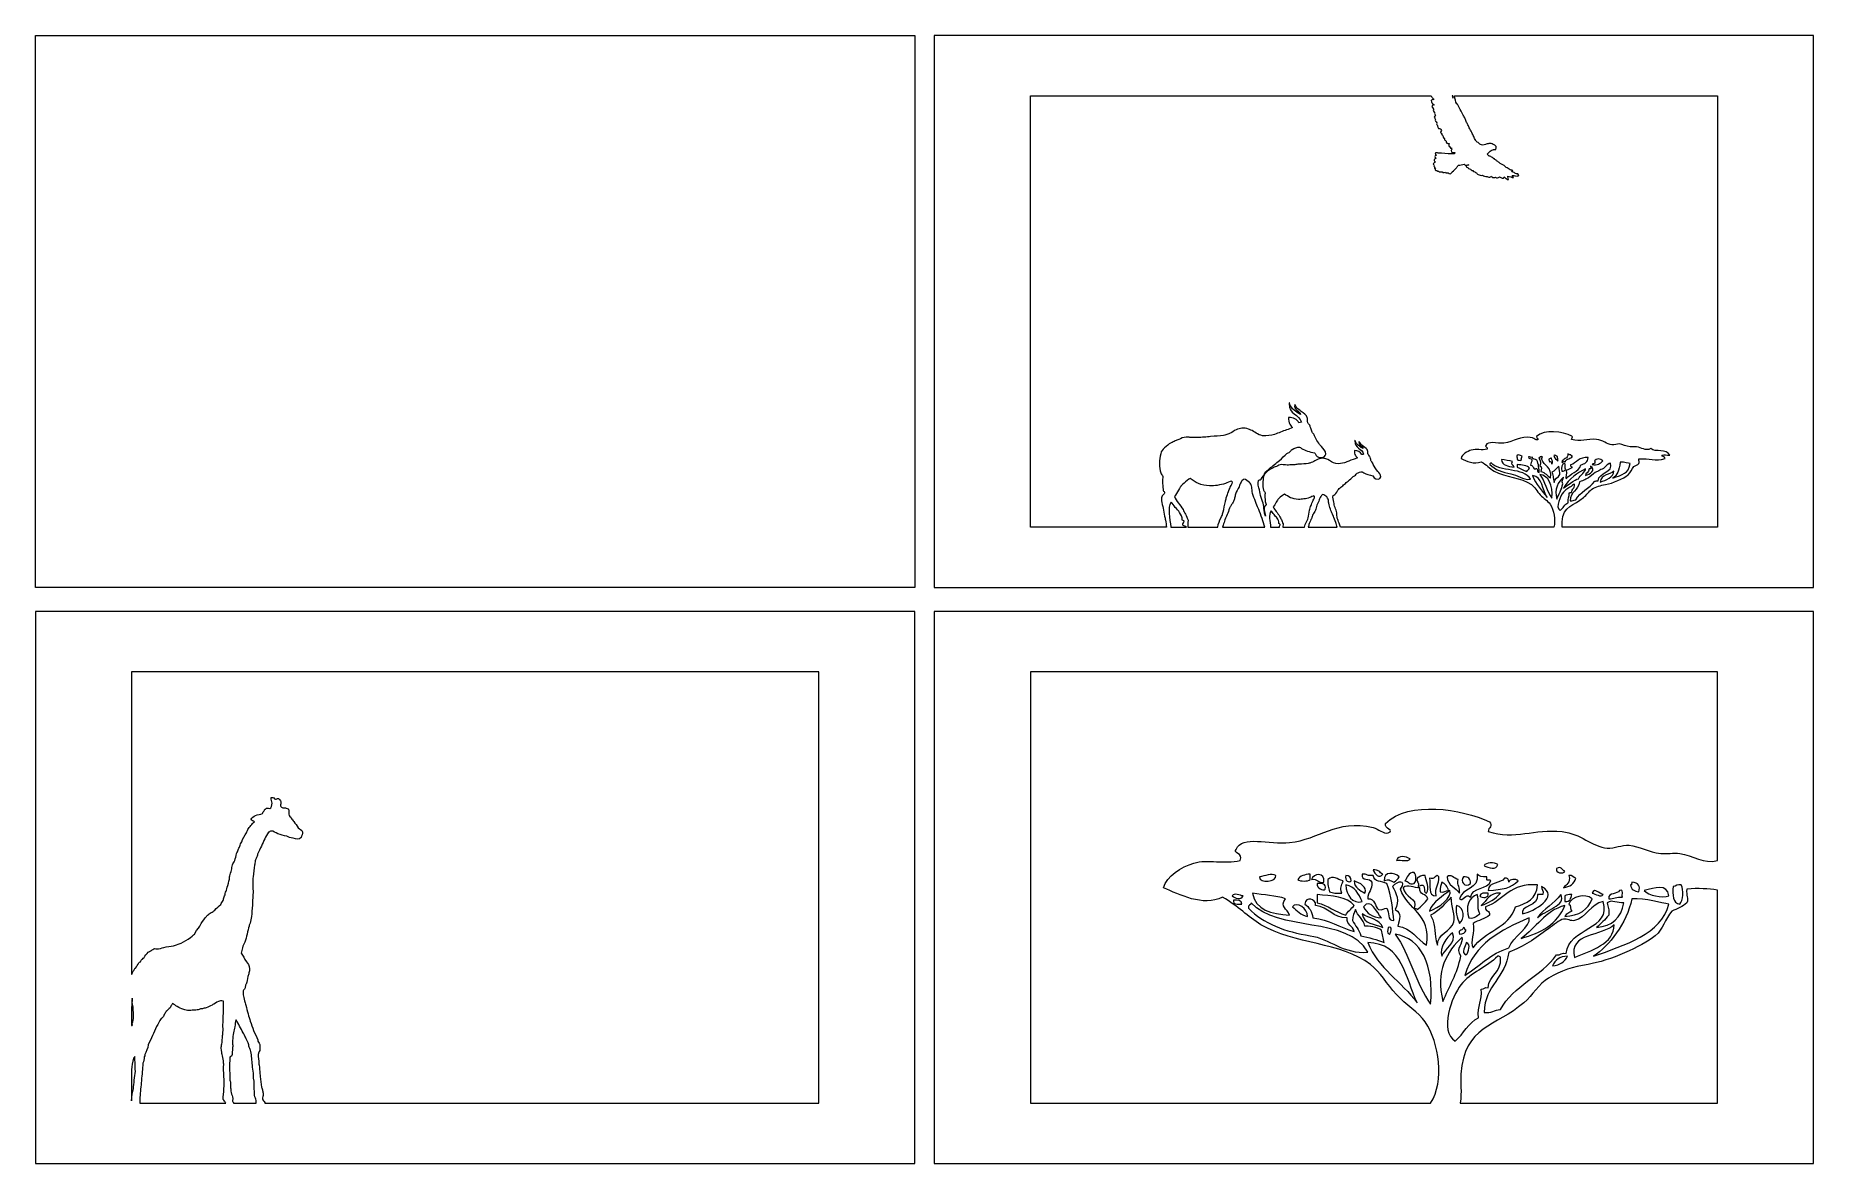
# Model space of a CAD drawing. Header units: inches. Extents: x 0.6 to 18.1, y -11.7 to -0.6.
import ezdxf

# ---------------------------------------------------------------- set-up
doc = ezdxf.new("R2010")
doc.units = ezdxf.units.IN
doc.header["$MEASUREMENT"] = 0
doc.layers.add('Layer 1', color=7, linetype='Continuous')

# ---------------------------------------------------------------- blocks, each defined once
blk = doc.blocks.new('block 2')
at = {"layer": 'Layer 1', "color": 1, "lineweight": 5, "true_color": 0xff0000}
blk.add_lwpolyline([(9.426, -0.614), (9.426, -6.03), (18.053, -6.03), (18.053, -0.614), (9.426, -0.614)], dxfattribs=at)
for points, knots in [([(15.505, -5.438), (15.505, -5.438), (13.413, -5.438), (13.413, -5.438), (13.408, -5.425), (13.403, -5.412), (13.399, -5.398), (13.393, -5.381), (13.385, -5.366), (13.381, -5.348), (13.378, -5.331), (13.377, -5.314), (13.376, -5.297), (13.374, -5.281), (13.365, -5.263), (13.359, -5.246), (13.353, -5.228), (13.35, -5.208), (13.346, -5.191), (13.342, -5.174), (13.333, -5.145), (13.341, -5.127), (13.343, -5.121), (13.353, -5.124), (13.358, -5.118), (13.37, -5.105), (13.382, -5.08), (13.387, -5.073), (13.392, -5.066), (13.405, -5.053), (13.416, -5.044), (13.427, -5.035), (13.44, -5.026), (13.452, -5.015), (13.463, -5.006), (13.475, -4.995), (13.487, -4.986), (13.505, -4.971), (13.521, -4.953), (13.538, -4.939), (13.544, -4.934), (13.552, -4.932), (13.559, -4.927), (13.566, -4.922), (13.569, -4.914), (13.576, -4.909), (13.586, -4.903), (13.611, -4.891), (13.626, -4.894), (13.631, -4.894), (13.635, -4.9), (13.64, -4.903), (13.665, -4.919), (13.697, -4.926), (13.73, -4.933), (13.737, -4.942), (13.737, -4.946), (13.742, -4.953), (13.758, -4.974), (13.807, -4.971), (13.808, -4.942), (13.81, -4.921), (13.79, -4.903), (13.779, -4.89), (13.763, -4.873), (13.743, -4.841), (13.733, -4.821), (13.731, -4.817), (13.731, -4.811), (13.729, -4.808), (13.725, -4.799), (13.716, -4.796), (13.713, -4.79), (13.712, -4.786), (13.711, -4.78), (13.71, -4.775), (13.707, -4.765), (13.705, -4.759), (13.702, -4.752), (13.7, -4.748), (13.699, -4.744), (13.697, -4.741), (13.693, -4.733), (13.685, -4.729), (13.684, -4.723), (13.68, -4.712), (13.683, -4.702), (13.681, -4.694), (13.676, -4.667), (13.655, -4.658), (13.638, -4.645), (13.628, -4.637), (13.617, -4.629), (13.607, -4.618), (13.602, -4.612), (13.599, -4.602), (13.593, -4.597), (13.583, -4.635), (13.629, -4.641), (13.634, -4.667), (13.602, -4.647), (13.569, -4.629), (13.557, -4.59), (13.556, -4.589), (13.556, -4.589), (13.556, -4.587), (13.556, -4.586), (13.555, -4.585), (13.555, -4.585), (13.555, -4.585), (13.555, -4.585), (13.555, -4.585), (13.555, -4.585), (13.555, -4.585), (13.555, -4.585), (13.555, -4.585), (13.554, -4.586), (13.554, -4.587), (13.554, -4.589), (13.554, -4.589), (13.553, -4.59), (13.55, -4.666), (13.624, -4.663), (13.639, -4.72), (13.635, -4.722), (13.626, -4.725), (13.622, -4.723), (13.608, -4.702), (13.584, -4.685), (13.55, -4.686), (13.549, -4.704), (13.551, -4.721), (13.558, -4.734), (13.563, -4.744), (13.574, -4.749), (13.578, -4.757), (13.551, -4.77), (13.522, -4.778), (13.494, -4.789), (13.48, -4.794), (13.467, -4.801), (13.452, -4.805), (13.427, -4.81), (13.399, -4.819), (13.368, -4.814), (13.334, -4.809), (13.313, -4.784), (13.287, -4.774), (13.281, -4.772), (13.275, -4.77), (13.269, -4.768), (13.256, -4.763), (13.241, -4.759), (13.223, -4.762), (13.211, -4.765), (13.197, -4.767), (13.185, -4.772), (13.166, -4.78), (13.155, -4.792), (13.139, -4.799), (13.131, -4.803), (13.12, -4.806), (13.113, -4.808), (13.108, -4.809), (13.101, -4.811), (13.095, -4.812), (13.069, -4.817), (13.038, -4.818), (13.006, -4.819), (12.991, -4.82), (12.977, -4.824), (12.963, -4.825), (12.944, -4.826), (12.931, -4.825), (12.914, -4.827), (12.899, -4.829), (12.876, -4.828), (12.862, -4.826), (12.854, -4.825), (12.845, -4.824), (12.836, -4.824), (12.814, -4.823), (12.8, -4.835), (12.784, -4.841), (12.775, -4.844), (12.767, -4.847), (12.76, -4.85), (12.75, -4.855), (12.74, -4.859), (12.731, -4.864), (12.713, -4.873), (12.701, -4.886), (12.686, -4.899), (12.668, -4.913), (12.664, -4.917), (12.658, -4.941), (12.648, -4.978), (12.645, -5.039), (12.658, -5.073), (12.661, -5.082), (12.671, -5.091), (12.673, -5.099), (12.674, -5.104), (12.671, -5.111), (12.671, -5.117), (12.669, -5.137), (12.672, -5.158), (12.673, -5.176), (12.674, -5.183), (12.675, -5.189), (12.676, -5.195), (12.677, -5.203), (12.686, -5.205), (12.684, -5.214), (12.684, -5.221), (12.673, -5.227), (12.67, -5.232), (12.664, -5.242), (12.662, -5.253), (12.664, -5.267), (12.668, -5.287), (12.673, -5.307), (12.677, -5.329), (12.673, -5.317), (12.668, -5.304), (12.665, -5.291), (12.661, -5.268), (12.66, -5.244), (12.658, -5.219), (12.656, -5.197), (12.642, -5.172), (12.634, -5.147), (12.625, -5.122), (12.622, -5.095), (12.616, -5.071), (12.61, -5.047), (12.598, -5.006), (12.608, -4.981), (12.612, -4.973), (12.625, -4.976), (12.633, -4.967), (12.649, -4.95), (12.666, -4.914), (12.673, -4.904), (12.68, -4.894), (12.699, -4.876), (12.714, -4.863), (12.73, -4.85), (12.748, -4.838), (12.765, -4.823), (12.781, -4.81), (12.797, -4.795), (12.814, -4.782), (12.84, -4.761), (12.862, -4.736), (12.885, -4.716), (12.894, -4.709), (12.906, -4.706), (12.915, -4.699), (12.925, -4.692), (12.929, -4.68), (12.939, -4.674), (12.954, -4.665), (12.989, -4.649), (13.011, -4.652), (13.017, -4.653), (13.023, -4.66), (13.03, -4.665), (13.065, -4.688), (13.11, -4.698), (13.157, -4.708), (13.166, -4.72), (13.166, -4.726), (13.173, -4.735), (13.196, -4.764), (13.264, -4.761), (13.267, -4.72), (13.269, -4.69), (13.241, -4.665), (13.225, -4.647), (13.203, -4.623), (13.174, -4.578), (13.161, -4.549), (13.158, -4.544), (13.157, -4.536), (13.155, -4.531), (13.149, -4.52), (13.136, -4.514), (13.133, -4.506), (13.13, -4.501), (13.13, -4.492), (13.128, -4.485), (13.124, -4.471), (13.121, -4.462), (13.116, -4.452), (13.114, -4.448), (13.113, -4.442), (13.11, -4.437), (13.104, -4.427), (13.093, -4.42), (13.091, -4.412), (13.086, -4.396), (13.09, -4.382), (13.088, -4.37), (13.08, -4.332), (13.051, -4.32), (13.027, -4.302), (13.013, -4.291), (12.997, -4.279), (12.984, -4.265), (12.976, -4.256), (12.972, -4.242), (12.963, -4.235), (12.949, -4.288), (13.014, -4.296), (13.021, -4.333), (12.976, -4.305), (12.93, -4.279), (12.912, -4.224), (12.912, -4.224), (12.912, -4.223), (12.911, -4.221), (12.911, -4.22), (12.91, -4.218), (12.91, -4.217), (12.91, -4.217), (12.91, -4.217), (12.91, -4.217), (12.91, -4.217), (12.91, -4.217), (12.91, -4.217), (12.909, -4.218), (12.909, -4.219), (12.909, -4.221), (12.908, -4.223), (12.908, -4.223), (12.908, -4.224), (12.902, -4.331), (13.007, -4.328), (13.028, -4.408), (13.023, -4.411), (13.011, -4.414), (13.005, -4.412), (12.985, -4.382), (12.95, -4.358), (12.903, -4.36), (12.902, -4.385), (12.904, -4.409), (12.914, -4.427), (12.921, -4.442), (12.936, -4.449), (12.942, -4.46), (12.904, -4.478), (12.864, -4.489), (12.824, -4.504), (12.805, -4.512), (12.787, -4.522), (12.765, -4.527), (12.729, -4.535), (12.69, -4.547), (12.647, -4.54), (12.599, -4.532), (12.569, -4.498), (12.532, -4.484), (12.525, -4.481), (12.516, -4.478), (12.508, -4.475), (12.489, -4.469), (12.468, -4.462), (12.443, -4.467), (12.427, -4.47), (12.406, -4.474), (12.389, -4.481), (12.363, -4.492), (12.347, -4.509), (12.324, -4.519), (12.314, -4.524), (12.297, -4.529), (12.288, -4.532), (12.281, -4.533), (12.271, -4.536), (12.263, -4.537), (12.226, -4.544), (12.183, -4.545), (12.138, -4.548), (12.117, -4.549), (12.096, -4.554), (12.077, -4.555), (12.051, -4.556), (12.031, -4.556), (12.008, -4.558), (11.986, -4.56), (11.954, -4.559), (11.935, -4.557), (11.923, -4.555), (11.91, -4.554), (11.898, -4.554), (11.867, -4.553), (11.848, -4.569), (11.825, -4.577), (11.812, -4.582), (11.802, -4.586), (11.791, -4.591), (11.776, -4.597), (11.763, -4.604), (11.75, -4.61), (11.725, -4.624), (11.709, -4.642), (11.686, -4.659), (11.662, -4.679), (11.656, -4.685), (11.648, -4.719), (11.634, -4.771), (11.629, -4.857), (11.648, -4.905), (11.652, -4.917), (11.666, -4.929), (11.668, -4.941), (11.67, -4.948), (11.666, -4.958), (11.665, -4.966), (11.664, -4.994), (11.667, -5.024), (11.669, -5.049), (11.67, -5.059), (11.671, -5.068), (11.673, -5.076), (11.675, -5.087), (11.687, -5.09), (11.685, -5.103), (11.684, -5.112), (11.669, -5.121), (11.664, -5.129), (11.656, -5.142), (11.653, -5.158), (11.656, -5.178), (11.666, -5.226), (11.679, -5.276), (11.686, -5.33), (11.688, -5.343), (11.693, -5.356), (11.695, -5.368), (11.7, -5.393), (11.701, -5.417), (11.705, -5.438), (11.705, -5.438), (10.369, -5.438), (10.369, -5.438), (10.369, -5.438), (10.369, -1.205), (10.369, -1.205), (10.369, -1.205), (14.302, -1.205), (14.302, -1.205), (14.306, -1.215), (14.312, -1.223), (14.318, -1.23), (14.321, -1.234), (14.329, -1.237), (14.325, -1.244), (14.315, -1.238), (14.304, -1.244), (14.302, -1.252), (14.3, -1.261), (14.306, -1.268), (14.309, -1.275), (14.313, -1.284), (14.328, -1.288), (14.33, -1.295), (14.327, -1.298), (14.319, -1.296), (14.314, -1.298), (14.302, -1.314), (14.32, -1.326), (14.328, -1.336), (14.314, -1.348), (14.33, -1.365), (14.338, -1.372), (14.333, -1.381), (14.34, -1.39), (14.343, -1.397), (14.339, -1.402), (14.335, -1.406), (14.333, -1.413), (14.336, -1.42), (14.341, -1.428), (14.345, -1.436), (14.334, -1.449), (14.352, -1.459), (14.358, -1.469), (14.358, -1.474), (14.354, -1.474), (14.354, -1.479), (14.358, -1.487), (14.36, -1.499), (14.37, -1.501), (14.355, -1.507), (14.374, -1.515), (14.375, -1.524), (14.38, -1.527), (14.387, -1.527), (14.394, -1.529), (14.397, -1.533), (14.399, -1.539), (14.402, -1.544), (14.399, -1.55), (14.391, -1.556), (14.394, -1.566), (14.395, -1.57), (14.403, -1.573), (14.406, -1.581), (14.407, -1.583), (14.405, -1.585), (14.406, -1.587), (14.409, -1.591), (14.416, -1.594), (14.418, -1.599), (14.42, -1.603), (14.418, -1.608), (14.42, -1.612), (14.424, -1.619), (14.43, -1.62), (14.434, -1.625), (14.431, -1.638), (14.441, -1.644), (14.449, -1.649), (14.444, -1.667), (14.46, -1.679), (14.478, -1.673), (14.47, -1.682), (14.472, -1.704), (14.487, -1.705), (14.488, -1.711), (14.49, -1.717), (14.493, -1.72), (14.498, -1.721), (14.498, -1.713), (14.501, -1.714), (14.498, -1.721), (14.505, -1.725), (14.506, -1.73), (14.506, -1.735), (14.499, -1.738), (14.499, -1.743), (14.497, -1.76), (14.515, -1.764), (14.533, -1.761), (14.533, -1.764), (14.534, -1.765), (14.534, -1.768), (14.528, -1.777), (14.514, -1.775), (14.5, -1.775), (14.458, -1.773), (14.41, -1.771), (14.372, -1.766), (14.361, -1.765), (14.348, -1.76), (14.34, -1.768), (14.341, -1.777), (14.346, -1.783), (14.35, -1.789), (14.346, -1.794), (14.338, -1.794), (14.337, -1.8), (14.335, -1.807), (14.345, -1.813), (14.348, -1.819), (14.342, -1.825), (14.328, -1.828), (14.331, -1.84), (14.332, -1.845), (14.338, -1.847), (14.342, -1.852), (14.336, -1.861), (14.325, -1.863), (14.323, -1.877), (14.324, -1.881), (14.329, -1.881), (14.33, -1.885), (14.326, -1.896), (14.334, -1.903), (14.341, -1.907), (14.33, -1.907), (14.336, -1.923), (14.344, -1.919), (14.343, -1.922), (14.341, -1.926), (14.341, -1.931), (14.343, -1.937), (14.35, -1.937), (14.356, -1.938), (14.36, -1.942), (14.367, -1.947), (14.375, -1.944), (14.379, -1.955), (14.402, -1.951), (14.412, -1.951), (14.413, -1.953), (14.413, -1.957), (14.416, -1.957), (14.424, -1.959), (14.435, -1.958), (14.442, -1.955), (14.446, -1.963), (14.458, -1.962), (14.468, -1.96), (14.474, -1.965), (14.481, -1.972), (14.488, -1.971), (14.495, -1.97), (14.504, -1.957), (14.509, -1.952), (14.526, -1.938), (14.538, -1.926), (14.55, -1.911), (14.557, -1.902), (14.564, -1.896), (14.569, -1.887), (14.587, -1.882), (14.608, -1.88), (14.627, -1.877), (14.631, -1.891), (14.661, -1.883), (14.67, -1.882), (14.661, -1.887), (14.643, -1.888), (14.645, -1.902), (14.655, -1.905), (14.664, -1.91), (14.667, -1.919), (14.681, -1.923), (14.695, -1.927), (14.703, -1.937), (14.706, -1.938), (14.709, -1.935), (14.711, -1.937), (14.714, -1.944), (14.719, -1.95), (14.73, -1.95), (14.733, -1.958), (14.741, -1.958), (14.748, -1.962), (14.75, -1.964), (14.751, -1.968), (14.754, -1.97), (14.756, -1.972), (14.76, -1.973), (14.763, -1.976), (14.775, -1.983), (14.786, -1.988), (14.805, -1.984), (14.815, -1.995), (14.835, -1.995), (14.853, -1.996), (14.859, -2.002), (14.874, -2.005), (14.885, -2.001), (14.89, -1.999), (14.89, -1.993), (14.895, -1.994), (14.893, -2.005), (14.91, -2.009), (14.922, -2.008), (14.926, -2.007), (14.929, -2.004), (14.932, -2.004), (14.936, -2.005), (14.939, -2.01), (14.944, -2.01), (14.955, -2.012), (14.97, -2.004), (14.974, -2.001), (14.985, -2.007), (15.014, -2.025), (15.018, -2.001), (15.031, -2.011), (15.04, -2.024), (15.059, -2.028), (15.063, -2.017), (15.05, -2.004), (15.055, -1.993), (15.072, -1.995), (15.092, -2.008), (15.11, -2.006), (15.107, -1.998), (15.096, -1.999), (15.096, -1.988), (15.106, -1.983), (15.12, -1.99), (15.13, -1.991), (15.139, -1.992), (15.151, -1.992), (15.16, -1.991)], [0, 0, 0, 0, 1, 1, 1, 2, 2, 2, 3, 3, 3, 4, 4, 4, 5, 5, 5, 6, 6, 6, 7, 7, 7, 8, 8, 8, 9, 9, 9, 10, 10, 10, 11, 11, 11, 12, 12, 12, 13, 13, 13, 14, 14, 14, 15, 15, 15, 16, 16, 16, 17, 17, 17, 18, 18, 18, 19, 19, 19, 20, 20, 20, 21, 21, 21, 22, 22, 22, 23, 23, 23, 24, 24, 24, 25, 25, 25, 26, 26, 26, 27, 27, 27, 28, 28, 28, 29, 29, 29, 30, 30, 30, 31, 31, 31, 32, 32, 32, 33, 33, 33, 34, 34, 34, 35, 35, 35, 36, 36, 36, 37, 37, 37, 38, 38, 38, 39, 39, 39, 40, 40, 40, 41, 41, 41, 42, 42, 42, 43, 43, 43, 44, 44, 44, 45, 45, 45, 46, 46, 46, 47, 47, 47, 48, 48, 48, 49, 49, 49, 50, 50, 50, 51, 51, 51, 52, 52, 52, 53, 53, 53, 54, 54, 54, 55, 55, 55, 56, 56, 56, 57, 57, 57, 58, 58, 58, 59, 59, 59, 60, 60, 60, 61, 61, 61, 62, 62, 62, 63, 63, 63, 64, 64, 64, 65, 65, 65, 66, 66, 66, 67, 67, 67, 68, 68, 68, 69, 69, 69, 70, 70, 70, 71, 71, 71, 72, 72, 72, 73, 73, 73, 74, 74, 74, 75, 75, 75, 76, 76, 76, 77, 77, 77, 78, 78, 78, 79, 79, 79, 80, 80, 80, 81, 81, 81, 82, 82, 82, 83, 83, 83, 84, 84, 84, 85, 85, 85, 86, 86, 86, 87, 87, 87, 88, 88, 88, 89, 89, 89, 90, 90, 90, 91, 91, 91, 92, 92, 92, 93, 93, 93, 94, 94, 94, 95, 95, 95, 96, 96, 96, 97, 97, 97, 98, 98, 98, 99, 99, 99, 100, 100, 100, 101, 101, 101, 102, 102, 102, 103, 103, 103, 104, 104, 104, 105, 105, 105, 106, 106, 106, 107, 107, 107, 108, 108, 108, 109, 109, 109, 110, 110, 110, 111, 111, 111, 112, 112, 112, 113, 113, 113, 114, 114, 114, 115, 115, 115, 116, 116, 116, 117, 117, 117, 118, 118, 118, 119, 119, 119, 120, 120, 120, 121, 121, 121, 122, 122, 122, 123, 123, 123, 124, 124, 124, 125, 125, 125, 126, 126, 126, 127, 127, 127, 128, 128, 128, 129, 129, 129, 130, 130, 130, 131, 131, 131, 132, 132, 132, 133, 133, 133, 134, 134, 134, 135, 135, 135, 136, 136, 136, 137, 137, 137, 138, 138, 138, 139, 139, 139, 140, 140, 140, 141, 141, 141, 142, 142, 142, 143, 143, 143, 144, 144, 144, 145, 145, 145, 146, 146, 146, 147, 147, 147, 148, 148, 148, 149, 149, 149, 150, 150, 150, 151, 151, 151, 152, 152, 152, 153, 153, 153, 154, 154, 154, 155, 155, 155, 156, 156, 156, 157, 157, 157, 158, 158, 158, 159, 159, 159, 160, 160, 160, 161, 161, 161, 162, 162, 162, 163, 163, 163, 164, 164, 164, 165, 165, 165, 166, 166, 166, 167, 167, 167, 168, 168, 168, 169, 169, 169, 170, 170, 170, 171, 171, 171, 172, 172, 172, 173, 173, 173, 174, 174, 174, 175, 175, 175, 176, 176, 176, 177, 177, 177, 178, 178, 178, 179, 179, 179, 180, 180, 180, 181, 181, 181, 182, 182, 182, 183, 183, 183, 184, 184, 184, 185, 185, 185, 186, 186, 186, 187, 187, 187, 188, 188, 188, 189, 189, 189, 190, 190, 190, 191, 191, 191, 192, 192, 192, 193, 193, 193, 194, 194, 194, 195, 195, 195, 196, 196, 196, 197, 197, 197, 198, 198, 198, 199, 199, 199, 200, 200, 200, 201, 201, 201, 202, 202, 202, 203, 203, 203, 204, 204, 204, 205, 205, 205, 206, 206, 206, 207, 207, 207, 208, 208, 208, 209, 209, 209, 210, 210, 210, 211, 211, 211, 212, 212, 212, 213, 213, 213, 214, 214, 214, 215, 215, 215, 216, 216, 216, 217, 217, 217, 218, 218, 218, 219, 219, 219, 220, 220, 220, 221, 221, 221, 222, 222, 222, 223, 223, 223, 224, 224, 224, 225, 225, 225, 226, 226, 226, 227, 227, 227, 228, 228, 228, 229, 229, 229, 230, 230, 230, 231, 231, 231, 231]), ([(14.519, -1.229), (14.513, -1.222), (14.511, -1.214), (14.508, -1.205), (14.508, -1.205), (14.515, -1.205), (14.515, -1.205), (14.516, -1.214), (14.517, -1.222), (14.519, -1.229)], [0, 0, 0, 0, 1, 1, 1, 2, 2, 2, 3, 3, 3, 3]), ([(15.152, -1.972), (15.133, -1.974), (15.127, -1.965), (15.115, -1.958), (15.106, -1.953), (15.096, -1.952), (15.09, -1.945), (15.096, -1.945), (15.102, -1.946), (15.103, -1.941), (15.105, -1.933), (15.089, -1.934), (15.087, -1.934), (15.072, -1.932), (15.059, -1.921), (15.047, -1.913), (15.042, -1.909), (15.036, -1.906), (15.031, -1.902), (15.026, -1.899), (15.022, -1.893), (15.018, -1.89), (15.009, -1.884), (15, -1.881), (14.991, -1.876), (14.983, -1.871), (14.975, -1.865), (14.968, -1.859), (14.96, -1.853), (14.952, -1.848), (14.944, -1.842), (14.937, -1.837), (14.93, -1.829), (14.922, -1.824), (14.92, -1.822), (14.916, -1.822), (14.914, -1.821), (14.912, -1.819), (14.912, -1.817), (14.91, -1.816), (14.9, -1.808), (14.888, -1.803), (14.878, -1.797), (14.876, -1.796), (14.873, -1.796), (14.871, -1.796), (14.864, -1.789), (14.857, -1.784), (14.85, -1.776), (14.863, -1.764), (14.875, -1.749), (14.892, -1.74), (14.896, -1.738), (14.901, -1.738), (14.906, -1.736), (14.908, -1.735), (14.911, -1.732), (14.914, -1.731), (14.921, -1.729), (14.929, -1.733), (14.937, -1.733), (14.936, -1.726), (14.938, -1.727), (14.941, -1.72), (14.939, -1.714), (14.941, -1.707), (14.939, -1.702), (14.935, -1.69), (14.922, -1.686), (14.909, -1.683), (14.903, -1.674), (14.882, -1.671), (14.869, -1.673), (14.857, -1.674), (14.845, -1.68), (14.836, -1.682), (14.816, -1.688), (14.801, -1.691), (14.786, -1.683), (14.778, -1.679), (14.771, -1.67), (14.762, -1.664), (14.752, -1.657), (14.743, -1.651), (14.739, -1.643), (14.731, -1.632), (14.725, -1.618), (14.719, -1.605), (14.712, -1.591), (14.707, -1.577), (14.701, -1.564), (14.694, -1.549), (14.683, -1.532), (14.675, -1.519), (14.671, -1.513), (14.67, -1.506), (14.667, -1.499), (14.662, -1.488), (14.655, -1.477), (14.65, -1.466), (14.645, -1.454), (14.642, -1.441), (14.636, -1.43), (14.631, -1.418), (14.623, -1.407), (14.617, -1.395), (14.599, -1.359), (14.577, -1.322), (14.56, -1.287), (14.558, -1.286), (14.554, -1.287), (14.553, -1.285), (14.542, -1.263), (14.535, -1.235), (14.531, -1.205), (14.531, -1.205), (17.11, -1.205), (17.11, -1.205), (17.11, -1.205), (17.11, -5.438), (17.11, -5.438), (17.11, -5.438), (15.588, -5.438), (15.588, -5.438)], [0, 0, 0, 0, 1, 1, 1, 2, 2, 2, 3, 3, 3, 4, 4, 4, 5, 5, 5, 6, 6, 6, 7, 7, 7, 8, 8, 8, 9, 9, 9, 10, 10, 10, 11, 11, 11, 12, 12, 12, 13, 13, 13, 14, 14, 14, 15, 15, 15, 16, 16, 16, 17, 17, 17, 18, 18, 18, 19, 19, 19, 20, 20, 20, 21, 21, 21, 22, 22, 22, 23, 23, 23, 24, 24, 24, 25, 25, 25, 26, 26, 26, 27, 27, 27, 28, 28, 28, 29, 29, 29, 30, 30, 30, 31, 31, 31, 32, 32, 32, 33, 33, 33, 34, 34, 34, 35, 35, 35, 36, 36, 36, 37, 37, 37, 38, 38, 38, 39, 39, 39, 40, 40, 40, 41, 41, 41, 41]), ([(15.152, -1.972), (15.152, -1.972), (15.16, -1.991), (15.16, -1.991), (15.16, -1.991), (15.152, -1.972), (15.152, -1.972)], [0, 0, 0, 0, 1, 1, 1, 2, 2, 2, 2]), ([(15.588, -5.438), (15.587, -5.42), (15.586, -5.404), (15.587, -5.385), (15.598, -5.224), (15.705, -5.226), (15.797, -5.147), (15.827, -5.121), (15.848, -5.084), (15.88, -5.065), (15.922, -5.039), (15.961, -5.028), (16.012, -5.019), (16.084, -5.007), (16.19, -4.961), (16.236, -4.923), (16.263, -4.901), (16.268, -4.869), (16.291, -4.841), (16.31, -4.834), (16.328, -4.826), (16.341, -4.813), (16.349, -4.798), (16.338, -4.79), (16.341, -4.768), (16.444, -4.758), (16.502, -4.797), (16.597, -4.763), (16.599, -4.74), (16.566, -4.752), (16.565, -4.731), (16.591, -4.721), (16.613, -4.732), (16.643, -4.731), (16.609, -4.664), (16.505, -4.705), (16.456, -4.667), (16.405, -4.692), (16.366, -4.655), (16.318, -4.649), (16.298, -4.646), (16.275, -4.651), (16.254, -4.649), (16.215, -4.645), (16.182, -4.624), (16.149, -4.621), (16.125, -4.619), (16.1, -4.633), (16.076, -4.631), (16.025, -4.626), (15.987, -4.582), (15.925, -4.576), (15.832, -4.566), (15.768, -4.604), (15.679, -4.576), (15.679, -4.563), (15.696, -4.556), (15.683, -4.544), (15.591, -4.5), (15.413, -4.471), (15.336, -4.548), (15.33, -4.568), (15.369, -4.569), (15.345, -4.58), (15.326, -4.583), (15.313, -4.566), (15.295, -4.562), (15.169, -4.534), (15.116, -4.602), (15.016, -4.612), (14.947, -4.619), (14.856, -4.587), (14.837, -4.635), (14.824, -4.647), (14.862, -4.647), (14.851, -4.672), (14.798, -4.686), (14.743, -4.667), (14.696, -4.681), (14.654, -4.694), (14.605, -4.724), (14.595, -4.763), (14.648, -4.787), (14.726, -4.827), (14.792, -4.795), (14.844, -4.824), (14.876, -4.86), (14.92, -4.887), (15.033, -4.954), (15.186, -4.944), (15.285, -5.019), (15.318, -5.044), (15.34, -5.084), (15.372, -5.12), (15.404, -5.154), (15.446, -5.179), (15.468, -5.211), (15.508, -5.27), (15.526, -5.365), (15.505, -5.438)], [0, 0, 0, 0, 1, 1, 1, 2, 2, 2, 3, 3, 3, 4, 4, 4, 5, 5, 5, 6, 6, 6, 7, 7, 7, 8, 8, 8, 9, 9, 9, 10, 10, 10, 11, 11, 11, 12, 12, 12, 13, 13, 13, 14, 14, 14, 15, 15, 15, 16, 16, 16, 17, 17, 17, 18, 18, 18, 19, 19, 19, 20, 20, 20, 21, 21, 21, 22, 22, 22, 23, 23, 23, 24, 24, 24, 25, 25, 25, 26, 26, 26, 27, 27, 27, 28, 28, 28, 29, 29, 29, 30, 30, 30, 31, 31, 31, 32, 32, 32, 33, 33, 33, 33]), ([(15.276, -4.968), (15.198, -4.976), (15.147, -4.923), (15.084, -4.914), (15.002, -4.901), (14.927, -4.873), (14.879, -4.822), (14.875, -4.81), (14.888, -4.813), (14.888, -4.804), (14.973, -4.903), (15.212, -4.848), (15.276, -4.968)], [0, 0, 0, 0, 1, 1, 1, 2, 2, 2, 3, 3, 3, 4, 4, 4, 4]), ([(15.101, -4.793), (15.081, -4.82), (15.106, -4.825), (15.115, -4.847), (15.054, -4.843), (15, -4.831), (14.991, -4.774), (15.028, -4.781), (15.07, -4.781), (15.101, -4.793)], [0, 0, 0, 0, 1, 1, 1, 2, 2, 2, 3, 3, 3, 3]), ([(15.189, -4.781), (15.173, -4.783), (15.16, -4.781), (15.148, -4.777), (15.148, -4.762), (15.141, -4.754), (15.144, -4.736), (15.161, -4.719), (15.174, -4.736), (15.194, -4.74), (15.189, -4.758), (15.183, -4.761), (15.189, -4.781)], [0, 0, 0, 0, 1, 1, 1, 2, 2, 2, 3, 3, 3, 4, 4, 4, 4]), ([(15.268, -4.86), (15.26, -4.871), (15.247, -4.878), (15.24, -4.892), (15.206, -4.881), (15.181, -4.859), (15.145, -4.85), (15.145, -4.841), (15.145, -4.832), (15.145, -4.823), (15.193, -4.827), (15.245, -4.829), (15.268, -4.86)], [0, 0, 0, 0, 1, 1, 1, 2, 2, 2, 3, 3, 3, 4, 4, 4, 4]), ([(15.34, -4.779), (15.356, -4.819), (15.36, -4.869), (15.363, -4.902), (15.341, -4.904), (15.349, -4.874), (15.34, -4.861), (15.33, -4.861), (15.327, -4.869), (15.313, -4.866), (15.3, -4.855), (15.303, -4.827), (15.276, -4.829), (15.276, -4.807), (15.293, -4.8), (15.29, -4.774), (15.286, -4.758), (15.252, -4.773), (15.258, -4.747), (15.273, -4.746), (15.277, -4.755), (15.295, -4.752), (15.296, -4.775), (15.325, -4.77), (15.34, -4.779)], [0, 0, 0, 0, 1, 1, 1, 2, 2, 2, 3, 3, 3, 4, 4, 4, 5, 5, 5, 6, 6, 6, 7, 7, 7, 8, 8, 8, 8]), ([(15.368, -4.836), (15.383, -4.809), (15.373, -4.78), (15.359, -4.759), (15.375, -4.742), (15.409, -4.734), (15.386, -4.768), (15.408, -4.837), (15.489, -4.847), (15.473, -4.955), (15.441, -4.934), (15.422, -4.899), (15.377, -4.891), (15.383, -4.865), (15.392, -4.849), (15.368, -4.836)], [0, 0, 0, 0, 1, 1, 1, 2, 2, 2, 3, 3, 3, 4, 4, 4, 5, 5, 5, 5]), ([(15.457, -4.77), (15.466, -4.767), (15.47, -4.759), (15.484, -4.761), (15.485, -4.778), (15.501, -4.804), (15.489, -4.82), (15.473, -4.818), (15.493, -4.779), (15.461, -4.797), (15.465, -4.783), (15.454, -4.784), (15.457, -4.77)], [0, 0, 0, 0, 1, 1, 1, 2, 2, 2, 3, 3, 3, 4, 4, 4, 4]), ([(15.486, -4.898), (15.516, -4.885), (15.533, -4.86), (15.555, -4.839), (15.555, -4.87), (15.57, -4.899), (15.564, -4.921), (15.556, -4.952), (15.507, -4.96), (15.509, -4.999), (15.494, -4.954), (15.509, -4.945), (15.486, -4.898)], [0, 0, 0, 0, 1, 1, 1, 2, 2, 2, 3, 3, 3, 4, 4, 4, 4]), ([(15.546, -4.79), (15.534, -4.77), (15.507, -4.765), (15.505, -4.735), (15.517, -4.724), (15.529, -4.741), (15.542, -4.744), (15.538, -4.764), (15.549, -4.77), (15.546, -4.79)], [0, 0, 0, 0, 1, 1, 1, 2, 2, 2, 3, 3, 3, 3]), ([(15.622, -4.874), (15.611, -4.88), (15.605, -4.891), (15.585, -4.888), (15.571, -4.854), (15.586, -4.818), (15.613, -4.81), (15.62, -4.831), (15.61, -4.853), (15.622, -4.874)], [0, 0, 0, 0, 1, 1, 1, 2, 2, 2, 3, 3, 3, 3]), ([(15.642, -4.717), (15.65, -4.724), (15.657, -4.73), (15.674, -4.727), (15.672, -4.748), (15.68, -4.732), (15.688, -4.74), (15.677, -4.771), (15.625, -4.76), (15.619, -4.795), (15.602, -4.777), (15.594, -4.813), (15.583, -4.8), (15.592, -4.762), (15.648, -4.771), (15.642, -4.717)], [0, 0, 0, 0, 1, 1, 1, 2, 2, 2, 3, 3, 3, 4, 4, 4, 5, 5, 5, 5]), ([(15.747, -4.964), (15.749, -4.948), (15.651, -5.014), (15.601, -5.056), (15.655, -4.954), (15.74, -4.908), (15.816, -4.864), (15.823, -4.891), (15.761, -4.927), (15.747, -4.964)], [0, 0, 0, 0, 1, 1, 1, 2, 2, 2, 3, 3, 3, 3]), ([(15.77, -4.827), (15.748, -4.898), (15.665, -4.908), (15.628, -4.964), (15.617, -4.944), (15.635, -4.913), (15.628, -4.882), (15.645, -4.871), (15.668, -4.867), (15.683, -4.855), (15.686, -4.838), (15.667, -4.843), (15.669, -4.827), (15.731, -4.807), (15.752, -4.745), (15.843, -4.754), (15.84, -4.8), (15.808, -4.816), (15.77, -4.827)], [0, 0, 0, 0, 1, 1, 1, 2, 2, 2, 3, 3, 3, 4, 4, 4, 5, 5, 5, 6, 6, 6, 6]), ([(16.062, -4.809), (16.093, -4.904), (15.946, -4.895), (15.939, -4.983), (15.923, -4.979), (15.921, -4.989), (15.907, -4.987), (15.855, -5.059), (15.763, -5.09), (15.72, -5.17), (15.699, -5.17), (15.69, -5.183), (15.665, -5.179), (15.668, -5.088), (15.746, -5.076), (15.756, -4.992), (15.808, -4.974), (15.814, -4.975), (15.861, -4.941), (15.879, -4.929), (15.911, -4.898), (15.925, -4.896), (15.937, -4.894), (15.956, -4.875), (15.966, -4.873), (16.005, -4.864), (16.022, -4.817), (16.062, -4.809)], [0, 0, 0, 0, 1, 1, 1, 2, 2, 2, 3, 3, 3, 4, 4, 4, 5, 5, 5, 6, 6, 6, 7, 7, 7, 8, 8, 8, 9, 9, 9, 9]), ([(15.865, -4.838), (15.927, -4.872), (15.854, -4.923), (15.816, -4.93), (15.808, -4.902), (15.857, -4.907), (15.851, -4.866), (15.857, -4.866), (15.863, -4.866), (15.869, -4.866), (15.872, -4.852), (15.864, -4.849), (15.865, -4.838)], [0, 0, 0, 0, 1, 1, 1, 2, 2, 2, 3, 3, 3, 4, 4, 4, 4]), ([(15.882, -4.822), (15.888, -4.813), (15.9, -4.815), (15.909, -4.81), (15.902, -4.805), (15.914, -4.789), (15.905, -4.785), (15.918, -4.763), (15.966, -4.761), (15.985, -4.786), (15.963, -4.819), (15.929, -4.83), (15.882, -4.822)], [0, 0, 0, 0, 1, 1, 1, 2, 2, 2, 3, 3, 3, 4, 4, 4, 4]), ([(16.158, -4.8), (16.205, -4.797), (16.231, -4.811), (16.256, -4.814), (16.233, -4.914), (16.185, -4.92), (16.083, -4.956), (16.136, -4.921), (16.14, -4.885), (16.158, -4.8)], [0, 0, 0, 0, 1, 1, 1, 2, 2, 2, 3, 3, 3, 3]), ([(12.331, -5.046), (12.325, -5.062), (12.317, -5.076), (12.313, -5.087), (12.305, -5.108), (12.3, -5.126), (12.291, -5.151), (12.289, -5.157), (12.284, -5.179), (12.283, -5.184), (12.272, -5.219), (12.272, -5.257), (12.262, -5.288), (12.258, -5.301), (12.254, -5.316), (12.25, -5.323), (12.247, -5.33), (12.244, -5.337), (12.24, -5.344), (12.225, -5.373), (12.213, -5.402), (12.207, -5.438), (12.207, -5.438), (11.914, -5.438), (11.914, -5.438), (11.918, -5.429), (11.914, -5.415), (11.914, -5.403), (11.914, -5.39), (11.917, -5.379), (11.916, -5.37), (11.914, -5.361), (11.907, -5.351), (11.904, -5.34), (11.896, -5.317), (11.889, -5.304), (11.878, -5.288), (11.874, -5.28), (11.871, -5.272), (11.867, -5.264), (11.841, -5.221), (11.802, -5.18), (11.782, -5.136), (11.806, -5.105), (11.846, -5.035), (11.846, -5.035), (11.846, -5.035), (11.901, -4.979), (11.937, -4.959), (11.962, -4.978), (11.986, -4.998), (12.018, -5.009), (12.05, -5.021), (12.088, -5.03), (12.127, -5.033), (12.154, -5.035), (12.183, -5.03), (12.202, -5.027), (12.234, -5.022), (12.257, -5.019), (12.285, -5.008), (12.299, -5.003), (12.331, -4.984), (12.342, -4.986), (12.368, -4.99), (12.338, -5.026), (12.331, -5.046)], [0, 0, 0, 0, 1, 1, 1, 2, 2, 2, 3, 3, 3, 4, 4, 4, 5, 5, 5, 6, 6, 6, 7, 7, 7, 8, 8, 8, 9, 9, 9, 10, 10, 10, 11, 11, 11, 12, 12, 12, 13, 13, 13, 14, 14, 14, 15, 15, 15, 16, 16, 16, 17, 17, 17, 18, 18, 18, 19, 19, 19, 20, 20, 20, 21, 21, 21, 22, 22, 22, 22]), ([(12.363, -5.185), (12.367, -5.174), (12.37, -5.163), (12.373, -5.152), (12.376, -5.14), (12.378, -5.127), (12.382, -5.114), (12.389, -5.088), (12.407, -5.065), (12.417, -5.04), (12.422, -5.025), (12.428, -5.01), (12.436, -4.996), (12.442, -4.983), (12.453, -4.974), (12.464, -4.965), (12.488, -4.972), (12.503, -4.983), (12.519, -4.999), (12.528, -5.007), (12.536, -5.023), (12.538, -5.032), (12.543, -5.046), (12.544, -5.066), (12.546, -5.087), (12.55, -5.114), (12.561, -5.139), (12.571, -5.167), (12.58, -5.191), (12.588, -5.217), (12.598, -5.238), (12.603, -5.246), (12.606, -5.255), (12.61, -5.264), (12.623, -5.292), (12.632, -5.32), (12.643, -5.352), (12.652, -5.382), (12.663, -5.41), (12.671, -5.438), (12.671, -5.438), (12.254, -5.438), (12.254, -5.438), (12.256, -5.432), (12.259, -5.425), (12.261, -5.419), (12.268, -5.402), (12.272, -5.382), (12.278, -5.365), (12.285, -5.344), (12.3, -5.316), (12.307, -5.3), (12.316, -5.282), (12.319, -5.254), (12.33, -5.239), (12.335, -5.232), (12.339, -5.222), (12.344, -5.214), (12.35, -5.204), (12.358, -5.197), (12.363, -5.185)], [0, 0, 0, 0, 1, 1, 1, 2, 2, 2, 3, 3, 3, 4, 4, 4, 5, 5, 5, 6, 6, 6, 7, 7, 7, 8, 8, 8, 9, 9, 9, 10, 10, 10, 11, 11, 11, 12, 12, 12, 13, 13, 13, 14, 14, 14, 15, 15, 15, 16, 16, 16, 17, 17, 17, 18, 18, 18, 19, 19, 19, 20, 20, 20, 20]), ([(15.441, -5.147), (15.39, -5.076), (15.33, -5.019), (15.295, -4.932), (15.397, -4.942), (15.39, -5.069), (15.441, -5.147)], [0, 0, 0, 0, 1, 1, 1, 2, 2, 2, 2]), ([(15.368, -4.919), (15.455, -4.93), (15.499, -5.025), (15.487, -5.152), (15.435, -5.085), (15.418, -4.985), (15.368, -4.919)], [0, 0, 0, 0, 1, 1, 1, 2, 2, 2, 2]), ([(15.599, -4.948), (15.604, -4.969), (15.575, -4.985), (15.594, -5.012), (15.582, -5.071), (15.555, -5.113), (15.535, -5.163), (15.508, -5.063), (15.548, -4.995), (15.599, -4.948)], [0, 0, 0, 0, 1, 1, 1, 2, 2, 2, 3, 3, 3, 3]), ([(15.647, -5.197), (15.611, -5.214), (15.597, -5.251), (15.569, -5.275), (15.513, -5.243), (15.572, -5.13), (15.601, -5.093), (15.634, -5.051), (15.652, -5.063), (15.688, -5.025), (15.693, -5.025), (15.707, -5.013), (15.709, -5.016), (15.713, -5.068), (15.681, -5.053), (15.679, -5.097), (15.666, -5.093), (15.667, -5.103), (15.656, -5.101), (15.661, -5.142), (15.64, -5.156), (15.647, -5.197)], [0, 0, 0, 0, 1, 1, 1, 2, 2, 2, 3, 3, 3, 4, 4, 4, 5, 5, 5, 6, 6, 6, 7, 7, 7, 7]), ([(15.961, -4.996), (15.965, -4.913), (16.064, -4.926), (16.093, -4.887), (16.094, -4.95), (16.016, -4.973), (15.961, -4.996)], [0, 0, 0, 0, 1, 1, 1, 2, 2, 2, 2]), ([(11.747, -5.434), (11.737, -5.356), (11.712, -5.246), (11.75, -5.191), (11.766, -5.204), (11.776, -5.225), (11.791, -5.243), (11.804, -5.26), (11.823, -5.275), (11.834, -5.292), (11.847, -5.313), (11.862, -5.337), (11.858, -5.367), (11.864, -5.375), (11.874, -5.37), (11.877, -5.379), (11.881, -5.391), (11.861, -5.401), (11.865, -5.413), (11.87, -5.423), (11.879, -5.429), (11.895, -5.43), (11.899, -5.431), (11.9, -5.435), (11.901, -5.438), (11.901, -5.438), (11.748, -5.438), (11.748, -5.438), (11.748, -5.437), (11.748, -5.435), (11.747, -5.434)], [0, 0, 0, 0, 1, 1, 1, 2, 2, 2, 3, 3, 3, 4, 4, 4, 5, 5, 5, 6, 6, 6, 7, 7, 7, 8, 8, 8, 9, 9, 9, 10, 10, 10, 10]), ([(13.143, -5.173), (13.139, -5.185), (13.134, -5.195), (13.131, -5.203), (13.125, -5.218), (13.121, -5.231), (13.115, -5.248), (13.114, -5.252), (13.111, -5.268), (13.109, -5.272), (13.102, -5.296), (13.102, -5.323), (13.095, -5.346), (13.092, -5.354), (13.089, -5.365), (13.086, -5.371), (13.084, -5.376), (13.082, -5.38), (13.079, -5.385), (13.07, -5.402), (13.063, -5.419), (13.058, -5.438), (13.058, -5.438), (12.848, -5.438), (12.848, -5.438), (12.848, -5.435), (12.847, -5.431), (12.847, -5.427), (12.847, -5.418), (12.85, -5.41), (12.849, -5.404), (12.847, -5.397), (12.842, -5.39), (12.84, -5.383), (12.835, -5.366), (12.829, -5.357), (12.822, -5.346), (12.819, -5.34), (12.817, -5.334), (12.814, -5.329), (12.795, -5.298), (12.768, -5.269), (12.753, -5.238), (12.77, -5.215), (12.799, -5.166), (12.799, -5.166), (12.799, -5.166), (12.838, -5.126), (12.863, -5.112), (12.882, -5.125), (12.898, -5.139), (12.922, -5.148), (12.944, -5.156), (12.971, -5.162), (12.999, -5.165), (13.018, -5.166), (13.038, -5.162), (13.052, -5.16), (13.075, -5.157), (13.091, -5.155), (13.111, -5.147), (13.121, -5.143), (13.144, -5.129), (13.151, -5.131), (13.17, -5.134), (13.148, -5.16), (13.143, -5.173)], [0, 0, 0, 0, 1, 1, 1, 2, 2, 2, 3, 3, 3, 4, 4, 4, 5, 5, 5, 6, 6, 6, 7, 7, 7, 8, 8, 8, 9, 9, 9, 10, 10, 10, 11, 11, 11, 12, 12, 12, 13, 13, 13, 14, 14, 14, 15, 15, 15, 16, 16, 16, 17, 17, 17, 18, 18, 18, 19, 19, 19, 20, 20, 20, 21, 21, 21, 22, 22, 22, 22]), ([(13.166, -5.272), (13.169, -5.264), (13.171, -5.256), (13.173, -5.249), (13.175, -5.24), (13.177, -5.231), (13.18, -5.222), (13.185, -5.203), (13.198, -5.187), (13.204, -5.169), (13.208, -5.158), (13.213, -5.148), (13.218, -5.138), (13.223, -5.129), (13.231, -5.122), (13.238, -5.116), (13.255, -5.121), (13.266, -5.129), (13.278, -5.14), (13.283, -5.146), (13.289, -5.157), (13.291, -5.163), (13.294, -5.173), (13.295, -5.188), (13.297, -5.203), (13.299, -5.222), (13.307, -5.24), (13.314, -5.26), (13.32, -5.277), (13.326, -5.295), (13.334, -5.31), (13.337, -5.316), (13.339, -5.322), (13.342, -5.329), (13.351, -5.348), (13.358, -5.368), (13.365, -5.391), (13.37, -5.407), (13.376, -5.423), (13.381, -5.438), (13.381, -5.438), (13.094, -5.438), (13.094, -5.438), (13.099, -5.426), (13.102, -5.413), (13.106, -5.401), (13.111, -5.385), (13.122, -5.365), (13.127, -5.354), (13.133, -5.341), (13.135, -5.321), (13.143, -5.311), (13.146, -5.305), (13.149, -5.299), (13.153, -5.293), (13.157, -5.286), (13.163, -5.281), (13.166, -5.272)], [0, 0, 0, 0, 1, 1, 1, 2, 2, 2, 3, 3, 3, 4, 4, 4, 5, 5, 5, 6, 6, 6, 7, 7, 7, 8, 8, 8, 9, 9, 9, 10, 10, 10, 11, 11, 11, 12, 12, 12, 13, 13, 13, 14, 14, 14, 15, 15, 15, 16, 16, 16, 17, 17, 17, 18, 18, 18, 19, 19, 19, 19]), ([(12.76, -5.314), (12.769, -5.326), (12.783, -5.336), (12.79, -5.349), (12.799, -5.363), (12.811, -5.38), (12.807, -5.402), (12.812, -5.407), (12.819, -5.404), (12.821, -5.41), (12.824, -5.418), (12.81, -5.426), (12.813, -5.434), (12.813, -5.436), (12.814, -5.437), (12.815, -5.438), (12.815, -5.438), (12.727, -5.438), (12.727, -5.438), (12.719, -5.384), (12.706, -5.313), (12.731, -5.277), (12.742, -5.286), (12.749, -5.301), (12.76, -5.314)], [0, 0, 0, 0, 1, 1, 1, 2, 2, 2, 3, 3, 3, 4, 4, 4, 5, 5, 5, 6, 6, 6, 7, 7, 7, 8, 8, 8, 8])]:
    blk.add_open_spline(points, degree=3, knots=knots, dxfattribs=at)

msp = doc.modelspace()

# ---------------------------------------------------------------- linework, layer by layer
at = {"layer": 'Layer 1', "color": 1, "lineweight": 5, "true_color": 0xff0000}
for points in [[(9.234, -6.03), (0.608, -6.03), (0.608, -0.614), (9.234, -0.614), (9.234, -6.03)], [(0.608, -6.264), (0.608, -11.681), (9.234, -11.681), (9.234, -6.264), (0.608, -6.264)], [(9.426, -6.264), (9.426, -11.681), (18.053, -11.681), (18.053, -6.264), (9.426, -6.264)]]:
    msp.add_lwpolyline(points, dxfattribs=at)
for points, knots in [([(8.292, -11.089), (8.292, -11.089), (2.858, -11.089), (2.858, -11.089), (2.858, -11.087), (2.858, -11.085), (2.858, -11.082), (2.848, -11.07), (2.836, -11.063), (2.834, -11.048), (2.832, -11.032), (2.842, -11.017), (2.842, -11), (2.842, -10.989), (2.837, -10.976), (2.835, -10.966), (2.833, -10.954), (2.83, -10.942), (2.824, -10.932), (2.824, -10.899), (2.815, -10.863), (2.813, -10.829), (2.813, -10.82), (2.809, -10.81), (2.808, -10.8), (2.807, -10.774), (2.807, -10.743), (2.802, -10.715), (2.801, -10.708), (2.797, -10.703), (2.797, -10.696), (2.796, -10.69), (2.798, -10.684), (2.798, -10.678), (2.797, -10.647), (2.786, -10.618), (2.797, -10.589), (2.799, -10.584), (2.805, -10.579), (2.807, -10.573), (2.809, -10.563), (2.808, -10.55), (2.807, -10.54), (2.806, -10.528), (2.808, -10.516), (2.806, -10.508), (2.802, -10.496), (2.785, -10.484), (2.79, -10.469), (2.779, -10.436), (2.759, -10.408), (2.747, -10.376), (2.735, -10.347), (2.728, -10.315), (2.713, -10.286), (2.711, -10.26), (2.699, -10.237), (2.693, -10.214), (2.685, -10.186), (2.678, -10.156), (2.671, -10.127), (2.667, -10.113), (2.662, -10.099), (2.659, -10.085), (2.655, -10.065), (2.648, -10.041), (2.645, -10.025), (2.644, -10.021), (2.647, -10.013), (2.646, -10.006), (2.646, -9.998), (2.642, -9.995), (2.644, -9.988), (2.646, -9.98), (2.657, -9.972), (2.661, -9.964), (2.665, -9.954), (2.665, -9.943), (2.668, -9.932), (2.669, -9.928), (2.673, -9.924), (2.675, -9.92), (2.682, -9.897), (2.685, -9.873), (2.69, -9.847), (2.692, -9.835), (2.699, -9.823), (2.702, -9.811), (2.704, -9.797), (2.708, -9.784), (2.708, -9.77), (2.708, -9.737), (2.69, -9.719), (2.676, -9.701), (2.655, -9.673), (2.645, -9.642), (2.625, -9.618), (2.63, -9.601), (2.632, -9.582), (2.637, -9.564), (2.644, -9.546), (2.655, -9.524), (2.661, -9.508), (2.677, -9.458), (2.691, -9.401), (2.703, -9.351), (2.705, -9.342), (2.709, -9.331), (2.712, -9.322), (2.719, -9.3), (2.722, -9.281), (2.726, -9.258), (2.731, -9.224), (2.732, -9.185), (2.735, -9.145), (2.736, -9.123), (2.737, -9.101), (2.739, -9.078), (2.743, -9.031), (2.741, -8.983), (2.74, -8.935), (2.74, -8.923), (2.738, -8.909), (2.739, -8.897), (2.739, -8.887), (2.743, -8.878), (2.744, -8.868), (2.747, -8.828), (2.748, -8.788), (2.756, -8.755), (2.759, -8.74), (2.76, -8.726), (2.763, -8.712), (2.766, -8.697), (2.775, -8.682), (2.781, -8.667), (2.784, -8.66), (2.784, -8.652), (2.786, -8.646), (2.796, -8.62), (2.813, -8.59), (2.824, -8.567), (2.846, -8.517), (2.865, -8.473), (2.892, -8.431), (2.903, -8.43), (2.911, -8.419), (2.922, -8.419), (2.94, -8.418), (2.965, -8.437), (2.985, -8.445), (3.017, -8.456), (3.04, -8.468), (3.073, -8.47), (3.089, -8.482), (3.11, -8.482), (3.134, -8.49), (3.167, -8.499), (3.196, -8.506), (3.214, -8.481), (3.22, -8.472), (3.228, -8.44), (3.226, -8.428), (3.221, -8.407), (3.199, -8.401), (3.186, -8.386), (3.176, -8.361), (3.15, -8.352), (3.142, -8.325), (3.134, -8.316), (3.124, -8.306), (3.116, -8.294), (3.115, -8.292), (3.115, -8.287), (3.113, -8.284), (3.108, -8.277), (3.1, -8.273), (3.097, -8.265), (3.092, -8.25), (3.094, -8.233), (3.093, -8.212), (3.089, -8.21), (3.088, -8.205), (3.086, -8.201), (3.071, -8.201), (3.064, -8.191), (3.053, -8.19), (3.048, -8.19), (3.042, -8.193), (3.035, -8.192), (3.025, -8.19), (3.014, -8.18), (3.012, -8.171), (3.009, -8.159), (3.017, -8.143), (3.015, -8.13), (3.013, -8.119), (3.001, -8.103), (2.991, -8.101), (2.978, -8.098), (2.972, -8.107), (2.962, -8.106), (2.948, -8.104), (2.945, -8.083), (2.921, -8.09), (2.92, -8.09), (2.92, -8.092), (2.92, -8.094), (2.917, -8.114), (2.926, -8.126), (2.928, -8.145), (2.93, -8.168), (2.919, -8.194), (2.905, -8.197), (2.895, -8.199), (2.888, -8.192), (2.881, -8.193), (2.872, -8.194), (2.865, -8.205), (2.856, -8.206), (2.855, -8.219), (2.847, -8.223), (2.842, -8.231), (2.838, -8.237), (2.836, -8.242), (2.833, -8.246), (2.817, -8.26), (2.787, -8.257), (2.765, -8.266), (2.744, -8.275), (2.734, -8.287), (2.722, -8.302), (2.728, -8.317), (2.743, -8.322), (2.757, -8.328), (2.744, -8.338), (2.731, -8.351), (2.721, -8.364), (2.71, -8.377), (2.698, -8.392), (2.69, -8.405), (2.684, -8.414), (2.682, -8.426), (2.677, -8.436), (2.663, -8.465), (2.638, -8.491), (2.632, -8.524), (2.619, -8.536), (2.618, -8.553), (2.612, -8.569), (2.607, -8.581), (2.599, -8.591), (2.595, -8.604), (2.591, -8.616), (2.584, -8.629), (2.581, -8.641), (2.575, -8.663), (2.571, -8.687), (2.562, -8.708), (2.555, -8.724), (2.544, -8.737), (2.54, -8.752), (2.535, -8.768), (2.535, -8.785), (2.53, -8.803), (2.525, -8.819), (2.516, -8.844), (2.513, -8.859), (2.511, -8.87), (2.512, -8.881), (2.51, -8.892), (2.506, -8.916), (2.494, -8.948), (2.488, -8.97), (2.486, -8.98), (2.485, -8.99), (2.482, -8.999), (2.48, -9.006), (2.474, -9.013), (2.472, -9.02), (2.469, -9.028), (2.469, -9.036), (2.467, -9.044), (2.465, -9.051), (2.46, -9.057), (2.458, -9.064), (2.453, -9.077), (2.453, -9.09), (2.447, -9.101), (2.441, -9.114), (2.427, -9.124), (2.426, -9.139), (2.406, -9.159), (2.382, -9.172), (2.368, -9.197), (2.355, -9.204), (2.343, -9.212), (2.33, -9.219), (2.317, -9.226), (2.308, -9.237), (2.296, -9.245), (2.285, -9.252), (2.282, -9.263), (2.273, -9.272), (2.249, -9.296), (2.241, -9.31), (2.22, -9.354), (2.204, -9.366), (2.169, -9.428), (2.169, -9.428), (2.169, -9.428), (2.1, -9.495), (2.036, -9.518), (2.036, -9.518), (1.961, -9.544), (1.961, -9.544), (1.933, -9.551), (1.898, -9.552), (1.866, -9.561), (1.848, -9.566), (1.819, -9.576), (1.798, -9.576), (1.791, -9.576), (1.783, -9.572), (1.776, -9.573), (1.765, -9.575), (1.754, -9.584), (1.744, -9.59), (1.732, -9.597), (1.722, -9.603), (1.712, -9.608), (1.7, -9.626), (1.681, -9.638), (1.673, -9.66), (1.666, -9.663), (1.66, -9.669), (1.658, -9.677), (1.643, -9.678), (1.641, -9.691), (1.637, -9.702), (1.63, -9.704), (1.628, -9.71), (1.622, -9.713), (1.611, -9.728), (1.601, -9.746), (1.588, -9.764), (1.585, -9.767), (1.581, -9.77), (1.578, -9.774), (1.575, -9.778), (1.574, -9.783), (1.572, -9.788), (1.569, -9.792), (1.563, -9.796), (1.561, -9.799), (1.559, -9.804), (1.56, -9.811), (1.557, -9.816), (1.556, -9.82), (1.553, -9.823), (1.55, -9.826), (1.55, -9.826), (1.55, -6.856), (1.55, -6.856), (1.55, -6.856), (8.292, -6.856), (8.292, -6.856), (8.292, -6.856), (8.292, -11.089), (8.292, -11.089)], [0, 0, 0, 0, 1, 1, 1, 2, 2, 2, 3, 3, 3, 4, 4, 4, 5, 5, 5, 6, 6, 6, 7, 7, 7, 8, 8, 8, 9, 9, 9, 10, 10, 10, 11, 11, 11, 12, 12, 12, 13, 13, 13, 14, 14, 14, 15, 15, 15, 16, 16, 16, 17, 17, 17, 18, 18, 18, 19, 19, 19, 20, 20, 20, 21, 21, 21, 22, 22, 22, 23, 23, 23, 24, 24, 24, 25, 25, 25, 26, 26, 26, 27, 27, 27, 28, 28, 28, 29, 29, 29, 30, 30, 30, 31, 31, 31, 32, 32, 32, 33, 33, 33, 34, 34, 34, 35, 35, 35, 36, 36, 36, 37, 37, 37, 38, 38, 38, 39, 39, 39, 40, 40, 40, 41, 41, 41, 42, 42, 42, 43, 43, 43, 44, 44, 44, 45, 45, 45, 46, 46, 46, 47, 47, 47, 48, 48, 48, 49, 49, 49, 50, 50, 50, 51, 51, 51, 52, 52, 52, 53, 53, 53, 54, 54, 54, 55, 55, 55, 56, 56, 56, 57, 57, 57, 58, 58, 58, 59, 59, 59, 60, 60, 60, 61, 61, 61, 62, 62, 62, 63, 63, 63, 64, 64, 64, 65, 65, 65, 66, 66, 66, 67, 67, 67, 68, 68, 68, 69, 69, 69, 70, 70, 70, 71, 71, 71, 72, 72, 72, 73, 73, 73, 74, 74, 74, 75, 75, 75, 76, 76, 76, 77, 77, 77, 78, 78, 78, 79, 79, 79, 80, 80, 80, 81, 81, 81, 82, 82, 82, 83, 83, 83, 84, 84, 84, 85, 85, 85, 86, 86, 86, 87, 87, 87, 88, 88, 88, 89, 89, 89, 90, 90, 90, 91, 91, 91, 92, 92, 92, 93, 93, 93, 94, 94, 94, 95, 95, 95, 96, 96, 96, 97, 97, 97, 98, 98, 98, 99, 99, 99, 100, 100, 100, 101, 101, 101, 102, 102, 102, 103, 103, 103, 104, 104, 104, 105, 105, 105, 106, 106, 106, 107, 107, 107, 108, 108, 108, 109, 109, 109, 110, 110, 110, 111, 111, 111, 112, 112, 112, 113, 113, 113, 114, 114, 114, 115, 115, 115, 116, 116, 116, 117, 117, 117, 118, 118, 118, 119, 119, 119, 120, 120, 120, 121, 121, 121, 122, 122, 122, 123, 123, 123, 123]), ([(10.369, -6.856), (10.369, -6.856), (17.11, -6.856), (17.11, -6.856), (17.11, -6.856), (17.11, -8.707), (17.11, -8.707), (16.978, -8.748), (16.87, -8.655), (16.742, -8.639), (16.681, -8.632), (16.614, -8.645), (16.554, -8.639), (16.438, -8.628), (16.341, -8.567), (16.245, -8.559), (16.172, -8.552), (16.101, -8.592), (16.03, -8.586), (15.879, -8.573), (15.769, -8.443), (15.587, -8.424), (15.312, -8.396), (15.125, -8.507), (14.861, -8.424), (14.863, -8.386), (14.912, -8.367), (14.875, -8.33), (14.603, -8.201), (14.082, -8.118), (13.854, -8.344), (13.837, -8.402), (13.952, -8.406), (13.881, -8.438), (13.826, -8.447), (13.788, -8.397), (13.733, -8.384), (13.365, -8.301), (13.208, -8.502), (12.913, -8.532), (12.712, -8.552), (12.445, -8.458), (12.389, -8.599), (12.35, -8.635), (12.461, -8.634), (12.429, -8.707), (12.273, -8.748), (12.111, -8.691), (11.973, -8.733), (11.851, -8.771), (11.704, -8.86), (11.677, -8.975), (11.832, -9.044), (12.061, -9.162), (12.255, -9.069), (12.409, -9.154), (12.502, -9.261), (12.631, -9.338), (12.962, -9.535), (13.415, -9.507), (13.706, -9.728), (13.803, -9.801), (13.867, -9.92), (13.961, -10.023), (14.054, -10.125), (14.179, -10.196), (14.243, -10.292), (14.384, -10.502), (14.436, -10.869), (14.296, -11.089), (14.296, -11.089), (10.369, -11.089), (10.369, -11.089), (10.369, -11.089), (10.369, -6.856), (10.369, -6.856)], [0, 0, 0, 0, 1, 1, 1, 2, 2, 2, 3, 3, 3, 4, 4, 4, 5, 5, 5, 6, 6, 6, 7, 7, 7, 8, 8, 8, 9, 9, 9, 10, 10, 10, 11, 11, 11, 12, 12, 12, 13, 13, 13, 14, 14, 14, 15, 15, 15, 16, 16, 16, 17, 17, 17, 18, 18, 18, 19, 19, 19, 20, 20, 20, 21, 21, 21, 22, 22, 22, 23, 23, 23, 24, 24, 24, 25, 25, 25, 25]), ([(13.961, -8.707), (13.981, -8.652), (14.055, -8.668), (14.096, -8.693), (14.077, -8.724), (14.002, -8.698), (13.961, -8.707)], [0, 0, 0, 0, 1, 1, 1, 2, 2, 2, 2]), ([(12.618, -8.868), (12.672, -8.858), (12.733, -8.834), (12.779, -8.854), (12.79, -8.918), (12.617, -8.939), (12.618, -8.868)], [0, 0, 0, 0, 1, 1, 1, 2, 2, 2, 2]), ([(13.115, -8.895), (13.093, -8.915), (13.016, -8.915), (12.994, -8.895), (13.014, -8.857), (13.063, -8.848), (13.115, -8.841), (13.115, -8.859), (13.115, -8.877), (13.115, -8.895)], [0, 0, 0, 0, 1, 1, 1, 2, 2, 2, 3, 3, 3, 3]), ([(13.249, -8.921), (13.185, -8.936), (13.192, -8.88), (13.128, -8.895), (13.145, -8.833), (13.266, -8.818), (13.249, -8.921)], [0, 0, 0, 0, 1, 1, 1, 2, 2, 2, 2]), ([(13.424, -9.029), (13.375, -9.033), (13.336, -9.027), (13.303, -9.016), (13.302, -8.971), (13.28, -8.949), (13.289, -8.895), (13.34, -8.845), (13.379, -8.895), (13.437, -8.908), (13.422, -8.96), (13.405, -8.97), (13.424, -9.029)], [0, 0, 0, 0, 1, 1, 1, 2, 2, 2, 3, 3, 3, 4, 4, 4, 4]), ([(13.464, -8.854), (13.498, -8.856), (13.516, -8.874), (13.518, -8.908), (13.494, -8.932), (13.45, -8.907), (13.464, -8.854)], [0, 0, 0, 0, 1, 1, 1, 2, 2, 2, 2]), ([(13.867, -8.935), (13.914, -9.053), (13.926, -9.198), (13.934, -9.298), (13.868, -9.301), (13.893, -9.213), (13.867, -9.177), (13.835, -9.176), (13.828, -9.2), (13.786, -9.19), (13.747, -9.158), (13.757, -9.077), (13.679, -9.083), (13.679, -9.016), (13.727, -8.996), (13.719, -8.921), (13.709, -8.874), (13.608, -8.916), (13.625, -8.841), (13.669, -8.838), (13.682, -8.865), (13.733, -8.854), (13.736, -8.923), (13.822, -8.908), (13.867, -8.935)], [0, 0, 0, 0, 1, 1, 1, 2, 2, 2, 3, 3, 3, 4, 4, 4, 5, 5, 5, 6, 6, 6, 7, 7, 7, 8, 8, 8, 8]), ([(13.733, -8.801), (13.783, -8.795), (13.796, -8.827), (13.827, -8.841), (13.794, -8.895), (13.748, -8.839), (13.733, -8.801)], [0, 0, 0, 0, 1, 1, 1, 2, 2, 2, 2]), ([(13.988, -8.868), (13.976, -8.891), (13.958, -8.909), (13.934, -8.921), (13.897, -8.905), (13.887, -8.883), (13.84, -8.908), (13.836, -8.809), (13.941, -8.824), (13.988, -8.868)], [0, 0, 0, 0, 1, 1, 1, 2, 2, 2, 3, 3, 3, 3]), ([(13.948, -9.19), (13.992, -9.111), (13.964, -9.023), (13.921, -8.962), (13.97, -8.912), (14.069, -8.889), (14.001, -8.989), (14.065, -9.193), (14.305, -9.223), (14.257, -9.54), (14.163, -9.477), (14.108, -9.375), (13.975, -9.351), (13.993, -9.275), (14.018, -9.228), (13.948, -9.19)], [0, 0, 0, 0, 1, 1, 1, 2, 2, 2, 3, 3, 3, 4, 4, 4, 5, 5, 5, 5]), ([(14.136, -8.935), (14.08, -8.95), (14.083, -8.907), (14.042, -8.908), (14.072, -8.88), (14.07, -8.82), (14.136, -8.827), (14.156, -8.847), (14.156, -8.915), (14.136, -8.935)], [0, 0, 0, 0, 1, 1, 1, 2, 2, 2, 3, 3, 3, 3]), ([(14.163, -8.881), (14.191, -8.873), (14.201, -8.848), (14.243, -8.854), (14.246, -8.906), (14.294, -8.983), (14.257, -9.029), (14.211, -9.023), (14.269, -8.909), (14.176, -8.962), (14.186, -8.921), (14.153, -8.922), (14.163, -8.881)], [0, 0, 0, 0, 1, 1, 1, 2, 2, 2, 3, 3, 3, 4, 4, 4, 4]), ([(14.351, -9.056), (14.266, -9.06), (14.298, -8.947), (14.284, -8.881), (14.337, -8.906), (14.353, -8.827), (14.378, -8.868), (14.384, -8.946), (14.332, -8.965), (14.351, -9.056)], [0, 0, 0, 0, 1, 1, 1, 2, 2, 2, 3, 3, 3, 3]), ([(14.579, -9.029), (14.543, -8.971), (14.464, -8.956), (14.458, -8.868), (14.494, -8.836), (14.53, -8.886), (14.566, -8.895), (14.556, -8.953), (14.589, -8.97), (14.579, -9.029)], [0, 0, 0, 0, 1, 1, 1, 2, 2, 2, 3, 3, 3, 3]), ([(14.62, -8.868), (14.667, -8.865), (14.69, -8.887), (14.687, -8.935), (14.64, -8.982), (14.577, -8.909), (14.62, -8.868)], [0, 0, 0, 0, 1, 1, 1, 2, 2, 2, 2]), ([(14.754, -8.841), (14.776, -8.859), (14.799, -8.876), (14.848, -8.868), (14.842, -8.932), (14.865, -8.883), (14.888, -8.908), (14.857, -8.997), (14.705, -8.966), (14.687, -9.069), (14.638, -9.017), (14.614, -9.12), (14.579, -9.083), (14.607, -8.972), (14.773, -8.999), (14.754, -8.841)], [0, 0, 0, 0, 1, 1, 1, 2, 2, 2, 3, 3, 3, 4, 4, 4, 5, 5, 5, 5]), ([(14.821, -8.76), (14.834, -8.725), (14.926, -8.724), (14.955, -8.747), (14.942, -8.808), (14.867, -8.775), (14.821, -8.76)], [0, 0, 0, 0, 1, 1, 1, 2, 2, 2, 2]), ([(15.157, -8.908), (15.083, -8.979), (15.008, -8.994), (14.861, -9.002), (14.863, -8.91), (14.988, -8.941), (15.023, -8.881), (15.052, -8.879), (15.065, -8.892), (15.063, -8.921), (15.071, -8.89), (15.133, -8.884), (15.157, -8.908)], [0, 0, 0, 0, 1, 1, 1, 2, 2, 2, 3, 3, 3, 4, 4, 4, 4]), ([(15.533, -8.787), (15.58, -8.762), (15.577, -8.797), (15.614, -8.814), (15.601, -8.843), (15.516, -8.832), (15.533, -8.787)], [0, 0, 0, 0, 1, 1, 1, 2, 2, 2, 2]), ([(15.654, -8.854), (15.688, -8.852), (15.696, -8.875), (15.721, -8.881), (15.705, -8.937), (15.662, -8.965), (15.6, -8.975), (15.627, -8.944), (15.673, -8.931), (15.654, -8.854)], [0, 0, 0, 0, 1, 1, 1, 2, 2, 2, 3, 3, 3, 3]), ([(12.349, -9.056), (12.367, -9.021), (12.431, -9.053), (12.456, -9.056), (12.434, -9.099), (12.377, -9.077), (12.349, -9.056)], [0, 0, 0, 0, 1, 1, 1, 2, 2, 2, 2]), ([(12.873, -9.083), (12.814, -9.165), (12.888, -9.179), (12.913, -9.244), (12.734, -9.23), (12.576, -9.196), (12.55, -9.029), (12.657, -9.048), (12.781, -9.05), (12.873, -9.083)], [0, 0, 0, 0, 1, 1, 1, 2, 2, 2, 3, 3, 3, 3]), ([(13.168, -9.15), (13.298, -9.164), (13.333, -9.272), (13.477, -9.271), (13.469, -9.347), (13.538, -9.345), (13.545, -9.405), (13.404, -9.366), (13.301, -9.29), (13.142, -9.271), (13.134, -9.206), (13.103, -9.166), (13.061, -9.136), (13.069, -9.059), (13.174, -9.076), (13.168, -9.15)], [0, 0, 0, 0, 1, 1, 1, 2, 2, 2, 3, 3, 3, 4, 4, 4, 5, 5, 5, 5]), ([(13.262, -8.989), (13.236, -9.011), (13.183, -8.979), (13.182, -8.935), (13.23, -8.931), (13.275, -8.932), (13.262, -8.989)], [0, 0, 0, 0, 1, 1, 1, 2, 2, 2, 2]), ([(13.545, -9.15), (13.521, -9.185), (13.484, -9.205), (13.464, -9.244), (13.361, -9.212), (13.291, -9.149), (13.182, -9.123), (13.182, -9.096), (13.182, -9.069), (13.182, -9.042), (13.325, -9.056), (13.478, -9.06), (13.545, -9.15)], [0, 0, 0, 0, 1, 1, 1, 2, 2, 2, 3, 3, 3, 4, 4, 4, 4]), ([(13.625, -9.11), (13.533, -9.14), (13.468, -9.049), (13.464, -8.948), (13.558, -8.962), (13.59, -9.038), (13.625, -9.11)], [0, 0, 0, 0, 1, 1, 1, 2, 2, 2, 2]), ([(13.652, -9.029), (13.605, -9), (13.55, -8.979), (13.545, -8.908), (13.604, -8.926), (13.675, -8.969), (13.652, -9.029)], [0, 0, 0, 0, 1, 1, 1, 2, 2, 2, 2]), ([(13.639, -9.163), (13.706, -9.066), (13.771, -9.22), (13.813, -9.271), (13.725, -9.265), (13.668, -9.228), (13.639, -9.163)], [0, 0, 0, 0, 1, 1, 1, 2, 2, 2, 2]), ([(14.19, -8.975), (14.179, -9.049), (14.258, -9.032), (14.27, -9.083), (14.241, -9.125), (14.205, -9.161), (14.163, -9.19), (14.162, -9.177), (14.146, -9.18), (14.136, -9.177), (14.175, -9.073), (14.038, -9.071), (14.028, -8.975), (14.068, -8.936), (14.139, -8.98), (14.19, -8.975)], [0, 0, 0, 0, 1, 1, 1, 2, 2, 2, 3, 3, 3, 4, 4, 4, 5, 5, 5, 5]), ([(14.485, -9.002), (14.514, -9.063), (14.378, -9.178), (14.284, -9.204), (14.321, -9.107), (14.411, -9.062), (14.485, -9.002)], [0, 0, 0, 0, 1, 1, 1, 2, 2, 2, 2]), ([(14.364, -9.54), (14.319, -9.407), (14.364, -9.383), (14.297, -9.244), (14.383, -9.205), (14.435, -9.131), (14.499, -9.069), (14.5, -9.162), (14.542, -9.247), (14.525, -9.311), (14.501, -9.403), (14.358, -9.427), (14.364, -9.54)], [0, 0, 0, 0, 1, 1, 1, 2, 2, 2, 3, 3, 3, 4, 4, 4, 4]), ([(14.472, -9.002), (14.44, -9.002), (14.432, -9.025), (14.391, -9.016), (14.383, -8.972), (14.4, -8.953), (14.405, -8.921), (14.441, -8.934), (14.461, -8.964), (14.472, -9.002)], [0, 0, 0, 0, 1, 1, 1, 2, 2, 2, 3, 3, 3, 3]), ([(14.586, -11.089), (14.605, -10.971), (14.586, -10.897), (14.593, -10.803), (14.625, -10.331), (14.941, -10.337), (15.211, -10.104), (15.298, -10.028), (15.359, -9.919), (15.453, -9.862), (15.579, -9.785), (15.691, -9.753), (15.842, -9.728), (16.054, -9.692), (16.365, -9.556), (16.501, -9.446), (16.581, -9.38), (16.595, -9.288), (16.662, -9.204), (16.719, -9.185), (16.77, -9.16), (16.81, -9.123), (16.833, -9.078), (16.801, -9.054), (16.81, -8.989), (16.925, -8.978), (17.021, -8.987), (17.11, -8.998), (17.11, -8.998), (17.11, -11.089), (17.11, -11.089), (17.11, -11.089), (14.586, -11.089), (14.586, -11.089)], [0, 0, 0, 0, 1, 1, 1, 2, 2, 2, 3, 3, 3, 4, 4, 4, 5, 5, 5, 6, 6, 6, 7, 7, 7, 8, 8, 8, 9, 9, 9, 10, 10, 10, 11, 11, 11, 11]), ([(14.781, -9.231), (14.749, -9.248), (14.731, -9.28), (14.673, -9.271), (14.632, -9.172), (14.675, -9.064), (14.754, -9.042), (14.775, -9.102), (14.745, -9.166), (14.781, -9.231)], [0, 0, 0, 0, 1, 1, 1, 2, 2, 2, 3, 3, 3, 3]), ([(15.13, -9.163), (15.066, -9.372), (14.82, -9.4), (14.714, -9.566), (14.681, -9.506), (14.732, -9.415), (14.714, -9.325), (14.763, -9.293), (14.832, -9.282), (14.875, -9.244), (14.882, -9.196), (14.827, -9.211), (14.834, -9.163), (15.017, -9.104), (15.077, -8.922), (15.345, -8.948), (15.336, -9.082), (15.241, -9.131), (15.13, -9.163)], [0, 0, 0, 0, 1, 1, 1, 2, 2, 2, 3, 3, 3, 4, 4, 4, 5, 5, 5, 6, 6, 6, 6]), ([(14.781, -9.056), (14.782, -9.022), (14.826, -9.029), (14.861, -9.029), (14.873, -9.08), (14.801, -9.077), (14.781, -9.056)], [0, 0, 0, 0, 1, 1, 1, 2, 2, 2, 2]), ([(14.982, -9.029), (14.936, -9.086), (14.868, -9.12), (14.794, -9.15), (14.848, -9.101), (14.872, -9.022), (14.982, -9.029)], [0, 0, 0, 0, 1, 1, 1, 2, 2, 2, 2]), ([(15.385, -8.962), (15.569, -9.06), (15.308, -9.212), (15.197, -9.231), (15.173, -9.148), (15.362, -9.163), (15.345, -9.042), (15.363, -9.042), (15.381, -9.042), (15.399, -9.042), (15.409, -9.001), (15.385, -8.993), (15.385, -8.962)], [0, 0, 0, 0, 1, 1, 1, 2, 2, 2, 3, 3, 3, 4, 4, 4, 4]), ([(15.573, -9.042), (15.636, -9.151), (15.409, -9.199), (15.345, -9.271), (15.406, -9.179), (15.51, -9.131), (15.573, -9.042)], [0, 0, 0, 0, 1, 1, 1, 2, 2, 2, 2]), ([(15.681, -9.204), (15.658, -9.196), (15.682, -9.14), (15.654, -9.136), (15.676, -9.063), (15.811, -9.025), (15.883, -9.083), (15.844, -9.192), (15.752, -9.248), (15.614, -9.257), (15.624, -9.228), (15.661, -9.224), (15.681, -9.204)], [0, 0, 0, 0, 1, 1, 1, 2, 2, 2, 3, 3, 3, 4, 4, 4, 4]), ([(15.614, -9.11), (15.614, -9.092), (15.614, -9.074), (15.614, -9.056), (15.629, -9.045), (15.65, -9.038), (15.681, -9.042), (15.673, -9.08), (15.667, -9.118), (15.614, -9.11)], [0, 0, 0, 0, 1, 1, 1, 2, 2, 2, 3, 3, 3, 3]), ([(15.883, -9.029), (15.907, -8.965), (15.951, -9.04), (15.99, -9.042), (15.971, -9.074), (15.91, -9.034), (15.883, -9.029)], [0, 0, 0, 0, 1, 1, 1, 2, 2, 2, 2]), ([(16.178, -9.069), (16.118, -9.059), (16.097, -9.087), (16.044, -9.083), (16.041, -9.017), (16.13, -9.044), (16.151, -9.002), (16.196, -8.988), (16.172, -9.044), (16.178, -9.069)], [0, 0, 0, 0, 1, 1, 1, 2, 2, 2, 3, 3, 3, 3]), ([(16.259, -8.948), (16.272, -8.948), (16.269, -8.932), (16.272, -8.921), (16.338, -8.926), (16.357, -8.958), (16.339, -9.016), (16.299, -9.007), (16.262, -8.995), (16.259, -8.948)], [0, 0, 0, 0, 1, 1, 1, 2, 2, 2, 3, 3, 3, 3]), ([(16.393, -9.002), (16.498, -8.982), (16.618, -8.929), (16.635, -9.056), (16.566, -9.076), (16.435, -9.053), (16.393, -9.002)], [0, 0, 0, 0, 1, 1, 1, 2, 2, 2, 2]), ([(16.742, -9.136), (16.669, -9.13), (16.673, -9.045), (16.675, -8.962), (16.707, -8.962), (16.715, -8.939), (16.756, -8.948), (16.782, -8.995), (16.774, -9.104), (16.742, -9.136)], [0, 0, 0, 0, 1, 1, 1, 2, 2, 2, 3, 3, 3, 3]), ([(12.443, -9.136), (12.402, -9.137), (12.354, -9.144), (12.362, -9.096), (12.402, -9.096), (12.444, -9.095), (12.443, -9.136)], [0, 0, 0, 0, 1, 1, 1, 2, 2, 2, 2]), ([(13.679, -9.607), (13.448, -9.63), (13.299, -9.474), (13.115, -9.446), (12.872, -9.408), (12.653, -9.326), (12.51, -9.177), (12.5, -9.14), (12.537, -9.15), (12.537, -9.123), (12.789, -9.413), (13.491, -9.253), (13.679, -9.607)], [0, 0, 0, 0, 1, 1, 1, 2, 2, 2, 3, 3, 3, 4, 4, 4, 4]), ([(13.088, -9.257), (13.021, -9.244), (12.985, -9.199), (12.94, -9.163), (12.984, -9.104), (13.093, -9.181), (13.088, -9.257)], [0, 0, 0, 0, 1, 1, 1, 2, 2, 2, 2]), ([(13.612, -9.446), (13.598, -9.383), (13.556, -9.35), (13.531, -9.298), (13.527, -9.248), (13.546, -9.223), (13.558, -9.19), (13.581, -9.253), (13.637, -9.281), (13.652, -9.351), (13.682, -9.352), (13.777, -9.358), (13.813, -9.392), (13.825, -9.43), (13.829, -9.475), (13.84, -9.513), (13.769, -9.485), (13.693, -9.463), (13.612, -9.446)], [0, 0, 0, 0, 1, 1, 1, 2, 2, 2, 3, 3, 3, 4, 4, 4, 5, 5, 5, 6, 6, 6, 6]), ([(13.827, -9.365), (13.748, -9.331), (13.636, -9.331), (13.625, -9.231), (13.692, -9.276), (13.797, -9.283), (13.827, -9.365)], [0, 0, 0, 0, 1, 1, 1, 2, 2, 2, 2]), ([(14.552, -9.15), (14.629, -9.165), (14.633, -9.286), (14.579, -9.325), (14.562, -9.279), (14.533, -9.19), (14.552, -9.15)], [0, 0, 0, 0, 1, 1, 1, 2, 2, 2, 2]), ([(15.627, -9.62), (15.581, -9.609), (15.576, -9.64), (15.533, -9.634), (15.381, -9.844), (15.109, -9.935), (14.982, -10.171), (14.921, -10.172), (14.896, -10.21), (14.821, -10.198), (14.831, -9.93), (15.034, -9.856), (15.063, -9.607), (15.217, -9.554), (15.313, -9.476), (15.453, -9.378), (15.505, -9.341), (15.56, -9.29), (15.6, -9.284), (15.635, -9.279), (15.676, -9.305), (15.708, -9.298), (15.821, -9.27), (15.872, -9.134), (15.99, -9.11), (16.079, -9.39), (15.649, -9.363), (15.627, -9.62)], [0, 0, 0, 0, 1, 1, 1, 2, 2, 2, 3, 3, 3, 4, 4, 4, 5, 5, 5, 6, 6, 6, 7, 7, 7, 8, 8, 8, 9, 9, 9, 9]), ([(15.614, -9.15), (15.541, -9.328), (15.382, -9.42), (15.184, -9.472), (15.335, -9.372), (15.414, -9.201), (15.614, -9.15)], [0, 0, 0, 0, 1, 1, 1, 2, 2, 2, 2]), ([(16.272, -9.083), (16.409, -9.076), (16.56, -9.126), (16.635, -9.136), (16.565, -9.429), (16.196, -9.539), (15.896, -9.647), (16.051, -9.543), (16.217, -9.332), (16.272, -9.083)], [0, 0, 0, 0, 1, 1, 1, 2, 2, 2, 3, 3, 3, 3]), ([(16.03, -9.123), (16.077, -9.086), (16.131, -9.132), (16.192, -9.123), (16.167, -9.269), (16.081, -9.353), (15.923, -9.365), (15.968, -9.329), (16.008, -9.289), (16.044, -9.244), (16.053, -9.19), (16.031, -9.167), (16.03, -9.123)], [0, 0, 0, 0, 1, 1, 1, 2, 2, 2, 3, 3, 3, 4, 4, 4, 4]), ([(13.894, -9.432), (13.863, -9.412), (13.873, -9.399), (13.881, -9.365), (13.929, -9.352), (13.904, -9.423), (13.894, -9.432)], [0, 0, 0, 0, 1, 1, 1, 2, 2, 2, 2]), ([(14.405, -9.647), (14.381, -9.565), (14.451, -9.461), (14.512, -9.419), (14.553, -9.518), (14.437, -9.576), (14.405, -9.647)], [0, 0, 0, 0, 1, 1, 1, 2, 2, 2, 2]), ([(14.62, -9.365), (14.634, -9.368), (14.629, -9.392), (14.646, -9.392), (14.637, -9.418), (14.611, -9.428), (14.579, -9.432), (14.562, -9.379), (14.618, -9.4), (14.62, -9.365)], [0, 0, 0, 0, 1, 1, 1, 2, 2, 2, 3, 3, 3, 3]), ([(15.264, -9.271), (15.286, -9.352), (15.103, -9.457), (15.063, -9.566), (14.885, -9.621), (14.776, -9.745), (14.633, -9.835), (14.72, -9.523), (14.986, -9.391), (15.264, -9.271)], [0, 0, 0, 0, 1, 1, 1, 2, 2, 2, 3, 3, 3, 3]), ([(16.097, -9.338), (16.1, -9.524), (15.869, -9.593), (15.708, -9.66), (15.646, -9.414), (15.985, -9.454), (16.097, -9.338)], [0, 0, 0, 0, 1, 1, 1, 2, 2, 2, 2]), ([(14.163, -10.104), (14.013, -9.895), (13.782, -9.768), (13.679, -9.513), (14.027, -9.523), (14.049, -9.859), (14.163, -10.104)], [0, 0, 0, 0, 1, 1, 1, 2, 2, 2, 2]), ([(13.948, -9.432), (14.205, -9.466), (14.333, -9.746), (14.297, -10.117), (14.147, -9.922), (14.097, -9.628), (13.948, -9.432)], [0, 0, 0, 0, 1, 1, 1, 2, 2, 2, 2]), ([(14.606, -9.459), (14.623, -9.52), (14.538, -9.567), (14.593, -9.647), (14.558, -9.819), (14.478, -9.944), (14.418, -10.09), (14.339, -9.798), (14.458, -9.596), (14.606, -9.459)], [0, 0, 0, 0, 1, 1, 1, 2, 2, 2, 3, 3, 3, 3]), ([(14.646, -9.513), (14.699, -9.526), (14.665, -9.61), (14.646, -9.634), (14.587, -9.613), (14.642, -9.55), (14.646, -9.513)], [0, 0, 0, 0, 1, 1, 1, 2, 2, 2, 2]), ([(14.767, -10.252), (14.664, -10.301), (14.621, -10.41), (14.539, -10.48), (14.376, -10.386), (14.507, -10.038), (14.593, -9.929), (14.69, -9.806), (14.85, -9.757), (14.955, -9.647), (14.971, -9.645), (14.979, -9.65), (14.982, -9.66), (14.997, -9.814), (14.87, -9.826), (14.861, -9.956), (14.823, -9.945), (14.827, -9.975), (14.794, -9.97), (14.809, -10.087), (14.75, -10.131), (14.767, -10.252)], [0, 0, 0, 0, 1, 1, 1, 2, 2, 2, 3, 3, 3, 4, 4, 4, 5, 5, 5, 6, 6, 6, 7, 7, 7, 7]), ([(15.641, -9.647), (15.613, -9.7), (15.568, -9.736), (15.493, -9.741), (15.519, -9.686), (15.561, -9.648), (15.641, -9.647)], [0, 0, 0, 0, 1, 1, 1, 2, 2, 2, 2]), ([(1.556, -10.059), (1.56, -10.075), (1.555, -10.092), (1.557, -10.109), (1.559, -10.12), (1.566, -10.14), (1.566, -10.156), (1.567, -10.186), (1.569, -10.214), (1.569, -10.243), (1.569, -10.265), (1.566, -10.288), (1.556, -10.308), (1.555, -10.315), (1.561, -10.324), (1.555, -10.327), (1.553, -10.327), (1.551, -10.326), (1.55, -10.326), (1.55, -10.326), (1.55, -10.145), (1.55, -10.145), (1.55, -10.143), (1.551, -10.141), (1.551, -10.14), (1.555, -10.11), (1.55, -10.082), (1.556, -10.059)], [0, 0, 0, 0, 1, 1, 1, 2, 2, 2, 3, 3, 3, 4, 4, 4, 5, 5, 5, 6, 6, 6, 7, 7, 7, 8, 8, 8, 9, 9, 9, 9]), ([(1.631, -11.032), (1.635, -10.978), (1.642, -10.923), (1.646, -10.869), (1.651, -10.803), (1.66, -10.757), (1.66, -10.697), (1.669, -10.68), (1.671, -10.656), (1.674, -10.633), (1.679, -10.628), (1.682, -10.621), (1.679, -10.612), (1.695, -10.584), (1.707, -10.553), (1.714, -10.516), (1.74, -10.455), (1.771, -10.399), (1.795, -10.336), (1.81, -10.312), (1.823, -10.284), (1.839, -10.26), (1.849, -10.257), (1.854, -10.247), (1.862, -10.24), (1.865, -10.223), (1.873, -10.214), (1.881, -10.204), (1.885, -10.199), (1.887, -10.19), (1.89, -10.186), (1.892, -10.184), (1.897, -10.182), (1.9, -10.18), (1.903, -10.177), (1.905, -10.172), (1.908, -10.169), (1.914, -10.164), (1.923, -10.16), (1.927, -10.154), (1.93, -10.151), (1.932, -10.144), (1.935, -10.138), (1.941, -10.128), (1.947, -10.122), (1.95, -10.11), (1.968, -10.12), (1.978, -10.131), (1.997, -10.141), (2.018, -10.152), (2.037, -10.162), (2.062, -10.169), (2.077, -10.174), (2.094, -10.179), (2.108, -10.18), (2.122, -10.18), (2.139, -10.177), (2.155, -10.177), (2.171, -10.177), (2.189, -10.176), (2.203, -10.173), (2.211, -10.172), (2.218, -10.167), (2.225, -10.165), (2.232, -10.164), (2.239, -10.165), (2.246, -10.164), (2.251, -10.163), (2.256, -10.16), (2.262, -10.158), (2.269, -10.156), (2.277, -10.156), (2.283, -10.154), (2.302, -10.148), (2.322, -10.134), (2.339, -10.126), (2.345, -10.123), (2.351, -10.122), (2.356, -10.119), (2.378, -10.108), (2.396, -10.088), (2.423, -10.086), (2.432, -10.085), (2.442, -10.088), (2.451, -10.088), (2.451, -10.169), (2.451, -10.248), (2.445, -10.322), (2.447, -10.343), (2.449, -10.372), (2.446, -10.394), (2.444, -10.408), (2.444, -10.421), (2.443, -10.436), (2.443, -10.446), (2.439, -10.454), (2.438, -10.463), (2.437, -10.478), (2.439, -10.492), (2.437, -10.506), (2.436, -10.513), (2.431, -10.521), (2.431, -10.529), (2.429, -10.544), (2.431, -10.562), (2.433, -10.578), (2.435, -10.589), (2.437, -10.601), (2.438, -10.611), (2.442, -10.631), (2.45, -10.652), (2.451, -10.673), (2.452, -10.683), (2.447, -10.695), (2.454, -10.705), (2.448, -10.783), (2.463, -10.87), (2.456, -10.949), (2.453, -10.986), (2.449, -11.02), (2.45, -11.053), (2.458, -11.064), (2.463, -11.073), (2.468, -11.08), (2.47, -11.083), (2.472, -11.086), (2.475, -11.089), (2.475, -11.089), (1.631, -11.089), (1.631, -11.089), (1.631, -11.07), (1.629, -11.05), (1.631, -11.032)], [0, 0, 0, 0, 1, 1, 1, 2, 2, 2, 3, 3, 3, 4, 4, 4, 5, 5, 5, 6, 6, 6, 7, 7, 7, 8, 8, 8, 9, 9, 9, 10, 10, 10, 11, 11, 11, 12, 12, 12, 13, 13, 13, 14, 14, 14, 15, 15, 15, 16, 16, 16, 17, 17, 17, 18, 18, 18, 19, 19, 19, 20, 20, 20, 21, 21, 21, 22, 22, 22, 23, 23, 23, 24, 24, 24, 25, 25, 25, 26, 26, 26, 27, 27, 27, 28, 28, 28, 29, 29, 29, 30, 30, 30, 31, 31, 31, 32, 32, 32, 33, 33, 33, 34, 34, 34, 35, 35, 35, 36, 36, 36, 37, 37, 37, 38, 38, 38, 39, 39, 39, 40, 40, 40, 41, 41, 41, 42, 42, 42, 43, 43, 43, 44, 44, 44, 44]), ([(2.54, -11.061), (2.54, -11.055), (2.544, -11.049), (2.544, -11.043), (2.543, -11.023), (2.53, -11.005), (2.526, -10.985), (2.524, -10.976), (2.525, -10.966), (2.524, -10.957), (2.524, -10.95), (2.521, -10.944), (2.521, -10.939), (2.52, -10.925), (2.523, -10.911), (2.522, -10.897), (2.521, -10.886), (2.517, -10.875), (2.515, -10.863), (2.513, -10.84), (2.514, -10.815), (2.513, -10.791), (2.51, -10.738), (2.512, -10.688), (2.514, -10.638), (2.541, -10.626), (2.538, -10.6), (2.539, -10.566), (2.539, -10.551), (2.543, -10.535), (2.542, -10.521), (2.542, -10.505), (2.538, -10.49), (2.54, -10.474), (2.542, -10.45), (2.547, -10.422), (2.55, -10.398), (2.553, -10.378), (2.559, -10.36), (2.563, -10.34), (2.568, -10.316), (2.565, -10.29), (2.576, -10.27), (2.597, -10.312), (2.622, -10.356), (2.644, -10.399), (2.651, -10.414), (2.662, -10.427), (2.668, -10.442), (2.672, -10.451), (2.675, -10.462), (2.68, -10.471), (2.684, -10.48), (2.692, -10.489), (2.695, -10.498), (2.7, -10.511), (2.7, -10.525), (2.704, -10.54), (2.707, -10.55), (2.714, -10.558), (2.717, -10.569), (2.729, -10.605), (2.729, -10.654), (2.734, -10.7), (2.738, -10.746), (2.749, -10.804), (2.747, -10.845), (2.759, -10.881), (2.752, -10.919), (2.754, -10.955), (2.756, -10.974), (2.753, -10.994), (2.756, -11.012), (2.759, -11.033), (2.77, -11.045), (2.772, -11.062), (2.773, -11.071), (2.773, -11.08), (2.771, -11.089), (2.771, -11.089), (2.551, -11.089), (2.551, -11.089), (2.549, -11.079), (2.54, -11.071), (2.54, -11.061)], [0, 0, 0, 0, 1, 1, 1, 2, 2, 2, 3, 3, 3, 4, 4, 4, 5, 5, 5, 6, 6, 6, 7, 7, 7, 8, 8, 8, 9, 9, 9, 10, 10, 10, 11, 11, 11, 12, 12, 12, 13, 13, 13, 14, 14, 14, 15, 15, 15, 16, 16, 16, 17, 17, 17, 18, 18, 18, 19, 19, 19, 20, 20, 20, 21, 21, 21, 22, 22, 22, 23, 23, 23, 24, 24, 24, 25, 25, 25, 26, 26, 26, 27, 27, 27, 28, 28, 28, 28]), ([(1.586, -10.704), (1.588, -10.728), (1.579, -10.754), (1.587, -10.775), (1.577, -10.832), (1.574, -10.894), (1.568, -10.95), (1.557, -10.977), (1.555, -11.023), (1.55, -11.065), (1.55, -11.065), (1.55, -10.761), (1.55, -10.761), (1.554, -10.724), (1.559, -10.686), (1.568, -10.648), (1.574, -10.645), (1.574, -10.635), (1.581, -10.632), (1.578, -10.656), (1.584, -10.68), (1.586, -10.704)], [0, 0, 0, 0, 1, 1, 1, 2, 2, 2, 3, 3, 3, 4, 4, 4, 5, 5, 5, 6, 6, 6, 7, 7, 7, 7])]:
    msp.add_open_spline(points, degree=3, knots=knots, dxfattribs=at)

# ---------------------------------------------------------------- block references
at = {"layer": 'Layer 1'}
msp.add_blockref('block 2', (0, 0), dxfattribs=at)

doc.saveas('drawing.dxf')
